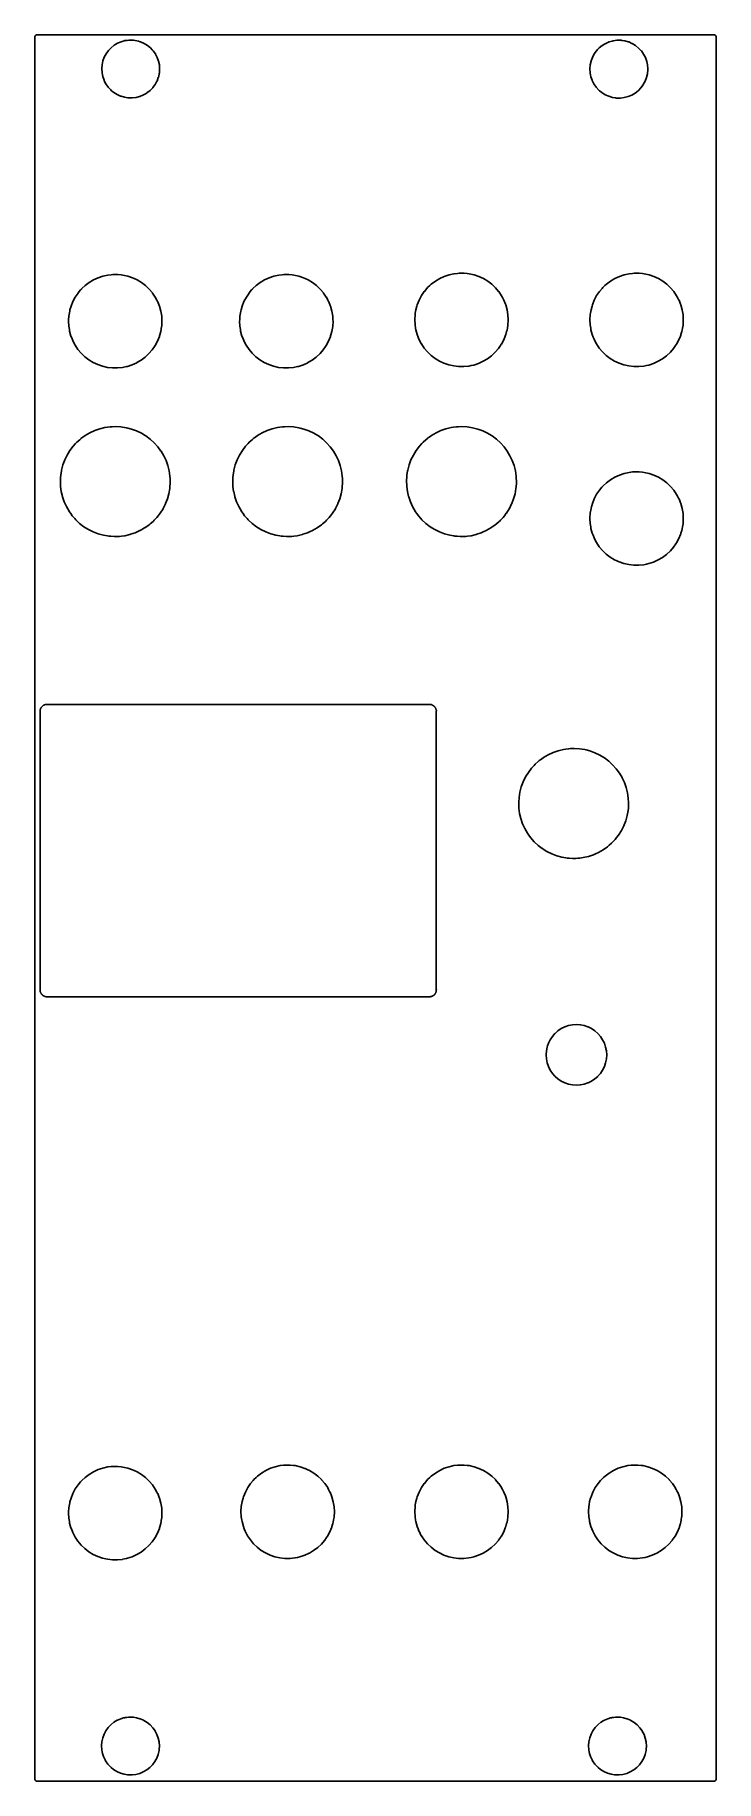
# Model space of a CAD drawing. Extents: x 7.69 to 9.65, y -5.64 to -0.63.
import ezdxf

# ---------------------------------------------------------------- set-up
doc = ezdxf.new("R2010")
doc.units = 0
doc.header["$MEASUREMENT"] = 0
doc.layers.add('BLACK', color=7, linetype='CONTINUOUS')

msp = doc.modelspace()

# ---------------------------------------------------------------- linework, layer by layer
at = {"layer": 'BLACK', "linetype": 'CONTINUOUS'}
for p, q in [((7.69002, -0.63098), (7.69081, -0.628298)), ((7.69002, -5.63902), (7.69002, -0.63098)), ((7.69081, -0.628298), (7.69292, -0.626468)), ((7.69292, -0.626468), (7.69498, -0.62602)), ((7.69498, -0.62602), (9.64502, -0.62602)), ((7.92797, -0.649879), (7.92307, -0.652814)), ((7.92813, -0.649813), (7.92797, -0.649879)), ((7.93823, -0.645504), (7.92813, -0.649812)), ((7.92813, -0.649812), (7.92813, -0.649813)), ((7.93838, -0.645438), (7.93823, -0.645504)), ((7.94705, -0.643068), (7.93838, -0.645438)), ((7.94914, -0.642496), (7.94705, -0.643068)), ((7.9493, -0.642451), (7.94914, -0.642496)), ((7.94914, -0.642496), (7.94914, -0.642496)), ((7.95542, -0.641646), (7.9493, -0.642451)), ((7.96036, -0.640996), (7.95542, -0.641646)), ((7.96052, -0.640974), (7.96036, -0.640996)), ((7.96036, -0.640996), (7.96036, -0.640996)), ((7.96069, -0.640975), (7.96052, -0.640974)), ((7.97167, -0.641033), (7.96069, -0.640975)), ((7.96069, -0.640975), (7.96069, -0.640975)), ((7.97184, -0.641033), (7.97167, -0.641033)), ((7.97167, -0.641033), (7.97167, -0.641033)), ((7.97201, -0.641057), (7.97184, -0.641033)), ((7.97419, -0.641368), (7.97201, -0.641057)), ((7.97201, -0.641057), (7.97201, -0.641057)), ((7.98305, -0.642628), (7.97419, -0.641368)), ((7.98849, -0.644179), (7.98305, -0.642628)), ((7.99291, -0.645438), (7.98849, -0.644179)), ((7.99393, -0.645729), (7.99291, -0.645438)), ((7.99409, -0.645797), (7.99393, -0.645729)), ((8.00413, -0.650206), (7.99409, -0.645797)), ((8.0043, -0.650278), (8.00413, -0.650206)), ((8.01395, -0.656192), (8.0043, -0.650278)), ((9.3323, -0.650273), (9.3274, -0.653208)), ((9.33246, -0.650206), (9.3323, -0.650273)), ((9.34256, -0.645898), (9.33246, -0.650206)), ((9.33246, -0.650206), (9.33246, -0.650206)), ((9.34272, -0.645832), (9.34256, -0.645898)), ((9.35045, -0.643717), (9.34272, -0.645832)), ((9.35347, -0.64289), (9.35045, -0.643717)), ((9.35363, -0.642845), (9.35347, -0.64289)), ((9.35347, -0.64289), (9.35347, -0.64289)), ((9.35975, -0.64204), (9.35363, -0.642845)), ((9.36469, -0.64139), (9.35975, -0.64204)), ((9.36485, -0.641368), (9.36469, -0.64139)), ((9.36469, -0.64139), (9.36469, -0.64139)), ((9.36502, -0.641369), (9.36485, -0.641368)), ((9.376, -0.641426), (9.36502, -0.641369)), ((9.36502, -0.641369), (9.36502, -0.641369)), ((9.37617, -0.641427), (9.376, -0.641426)), ((9.376, -0.641426), (9.376, -0.641426)), ((9.37634, -0.641451), (9.37617, -0.641427)), ((9.379, -0.64183), (9.37634, -0.641451)), ((9.37634, -0.641451), (9.37634, -0.641451)), ((9.38738, -0.643022), (9.379, -0.64183)), ((9.38754, -0.643068), (9.38738, -0.643022)), ((9.39724, -0.645832), (9.38754, -0.643068)), ((9.38754, -0.643068), (9.38754, -0.643068)), ((9.39826, -0.646123), (9.39724, -0.645832)), ((9.39842, -0.646191), (9.39826, -0.646123)), ((9.40793, -0.650367), (9.39842, -0.646191)), ((9.40863, -0.650672), (9.40793, -0.650367)), ((9.41828, -0.656586), (9.40863, -0.650672)), ((9.64502, -0.62602), (9.6477, -0.626807)), ((9.6477, -0.626807), (9.64953, -0.62892)), ((9.64953, -0.62892), (9.64998, -0.63098)), ((9.64998, -0.63098), (9.64998, -5.63902)), ((7.88585, -0.700802), (7.88343, -0.711861)), ((7.88974, -0.690173), (7.88585, -0.700802)), ((7.89482, -0.680564), (7.88974, -0.690173)), ((7.89495, -0.680319), (7.89482, -0.680564)), ((7.89503, -0.68017), (7.89495, -0.680319)), ((7.89495, -0.680319), (7.89495, -0.680319)), ((7.90164, -0.670978), (7.89503, -0.68017)), ((7.90943, -0.662768), (7.90164, -0.670978)), ((7.91826, -0.655691), (7.90943, -0.662768)), ((7.91841, -0.655605), (7.91826, -0.655691)), ((7.92307, -0.652814), (7.91841, -0.655605)), ((7.91841, -0.655605), (7.91841, -0.655605)), ((8.02271, -0.663361), (8.01395, -0.656192)), ((8.02282, -0.663485), (8.02271, -0.663361)), ((8.02754, -0.668567), (8.02282, -0.663485)), ((8.02282, -0.663485), (8.02282, -0.663485)), ((8.03041, -0.671653), (8.02754, -0.668567)), ((8.03069, -0.672046), (8.03041, -0.671653)), ((8.03678, -0.680713), (8.03069, -0.672046)), ((8.03692, -0.680913), (8.03678, -0.680713)), ((8.04211, -0.690971), (8.03692, -0.680913)), ((8.04589, -0.70164), (8.04211, -0.690971)), ((8.04592, -0.701805), (8.04589, -0.70164)), ((8.04809, -0.712254), (8.04592, -0.701805)), ((9.29018, -0.701196), (9.28777, -0.712254)), ((9.29038, -0.700643), (9.29018, -0.701196)), ((9.29392, -0.690971), (9.29038, -0.700643)), ((9.29407, -0.690567), (9.29392, -0.690971)), ((9.29936, -0.680564), (9.29407, -0.690567)), ((9.30597, -0.671372), (9.29936, -0.680564)), ((9.30634, -0.670978), (9.30597, -0.671372)), ((9.30915, -0.66802), (9.30634, -0.670978)), ((9.31376, -0.663162), (9.30915, -0.66802)), ((9.32259, -0.656085), (9.31376, -0.663162)), ((9.32274, -0.655998), (9.32259, -0.656085)), ((9.3274, -0.653208), (9.32274, -0.655998)), ((9.32274, -0.655998), (9.32274, -0.655998)), ((9.42704, -0.663755), (9.41828, -0.656586)), ((9.43474, -0.672046), (9.42704, -0.663755)), ((9.43484, -0.672184), (9.43474, -0.672046)), ((9.44108, -0.681063), (9.43484, -0.672184)), ((9.44125, -0.681307), (9.44108, -0.681063)), ((9.44644, -0.691364), (9.44125, -0.681307)), ((9.45022, -0.702034), (9.44644, -0.691364)), ((9.45025, -0.702199), (9.45022, -0.702034)), ((9.45234, -0.712254), (9.45025, -0.702199)), ((7.88257, -0.722891), (7.88255, -0.723144)), ((7.88255, -0.723144), (7.8832, -0.734444)), ((7.88342, -0.712029), (7.88257, -0.722891)), ((7.88257, -0.722891), (7.88257, -0.722891)), ((7.88257, -0.722891), (7.88257, -0.722891)), ((7.8832, -0.734444), (7.88323, -0.73461)), ((7.88323, -0.73461), (7.88323, -0.73461)), ((7.88323, -0.73461), (7.88449, -0.741021)), ((7.88343, -0.711861), (7.88342, -0.712029)), ((7.88449, -0.741021), (7.88538, -0.745551)), ((7.88538, -0.745551), (7.88543, -0.74571)), ((7.88543, -0.74571), (7.88543, -0.745711)), ((7.88543, -0.745711), (7.88899, -0.7561)), ((8.0414, -0.758653), (8.04519, -0.748617)), ((8.04519, -0.748617), (8.04534, -0.748223)), ((8.04534, -0.748223), (8.0454, -0.748065)), ((8.04534, -0.748223), (8.04534, -0.748223)), ((8.0454, -0.748065), (8.04763, -0.73836)), ((8.04763, -0.73836), (8.04789, -0.737197)), ((8.04789, -0.737197), (8.04793, -0.737032)), ((8.04789, -0.737197), (8.04789, -0.737197)), ((8.04793, -0.737032), (8.04814, -0.734669)), ((8.04818, -0.712723), (8.04809, -0.712254)), ((8.04814, -0.734669), (8.04893, -0.725855)), ((8.0482, -0.712892), (8.04818, -0.712723)), ((8.0482, -0.712892), (8.0482, -0.712892)), ((8.04888, -0.722891), (8.0482, -0.712892)), ((8.04892, -0.723538), (8.04888, -0.722891)), ((8.04895, -0.724016), (8.04892, -0.723538)), ((8.04893, -0.725855), (8.04894, -0.725758)), ((8.04893, -0.725855), (8.04893, -0.725855)), ((8.04894, -0.725758), (8.04895, -0.724016)), ((9.2869, -0.723285), (9.28688, -0.723538)), ((9.28688, -0.723538), (9.28753, -0.734838)), ((9.28775, -0.712423), (9.2869, -0.723285)), ((9.2869, -0.723285), (9.2869, -0.723285)), ((9.2869, -0.723285), (9.2869, -0.723285)), ((9.28753, -0.734838), (9.28756, -0.735003)), ((9.28756, -0.735003), (9.28756, -0.735004)), ((9.28756, -0.735004), (9.28882, -0.741414)), ((9.28777, -0.712254), (9.28775, -0.712423)), ((9.28882, -0.741414), (9.28971, -0.745945)), ((9.28971, -0.745945), (9.28976, -0.746104)), ((9.28976, -0.746104), (9.28976, -0.746104)), ((9.28976, -0.746104), (9.29324, -0.756259)), ((9.44573, -0.759046), (9.44973, -0.748459)), ((9.44973, -0.748459), (9.45226, -0.737426)), ((9.45226, -0.737426), (9.4523, -0.737032)), ((9.4523, -0.737032), (9.45326, -0.726249)), ((9.45251, -0.713117), (9.45234, -0.712254)), ((9.45253, -0.713285), (9.45251, -0.713117)), ((9.45253, -0.713286), (9.45253, -0.713285)), ((9.45318, -0.722891), (9.45253, -0.713286)), ((9.45328, -0.724409), (9.45318, -0.722891)), ((9.45326, -0.726249), (9.45327, -0.726152)), ((9.45326, -0.726249), (9.45326, -0.726249)), ((9.45327, -0.726152), (9.45328, -0.724409)), ((7.88899, -0.7561), (7.88904, -0.756259)), ((7.88904, -0.756259), (7.88932, -0.756804)), ((7.88932, -0.756804), (7.89257, -0.763273)), ((7.89257, -0.763273), (7.89413, -0.766371)), ((7.89413, -0.766371), (7.90054, -0.775699)), ((7.90054, -0.775699), (7.90065, -0.775824)), ((7.90065, -0.775824), (7.90065, -0.775824)), ((7.90065, -0.775824), (7.90274, -0.778115)), ((7.90274, -0.778115), (7.90816, -0.78407)), ((7.90816, -0.78407), (7.90829, -0.784179)), ((7.90829, -0.784179), (7.90829, -0.784179)), ((7.90829, -0.784179), (7.91076, -0.786243)), ((7.91076, -0.786243), (7.91684, -0.791331)), ((7.91684, -0.791331), (7.92643, -0.797345)), ((7.92643, -0.797345), (7.93674, -0.802003)), ((7.93674, -0.802003), (7.93824, -0.802445)), ((7.93824, -0.802445), (7.94744, -0.80517)), ((7.99229, -0.802876), (8.00274, -0.798544)), ((8.00274, -0.798544), (8.01184, -0.793227)), ((8.01184, -0.793227), (8.01237, -0.792919)), ((8.01237, -0.792919), (8.01252, -0.792834)), ((8.01237, -0.792919), (8.01237, -0.792919)), ((8.01252, -0.792834), (8.02142, -0.78585)), ((8.02142, -0.78585), (8.02277, -0.784464)), ((8.02277, -0.784464), (8.02654, -0.78057)), ((8.02654, -0.78057), (8.0293, -0.777722)), ((8.0293, -0.777722), (8.0294, -0.777586)), ((8.0294, -0.777586), (8.0359, -0.768736)), ((8.0294, -0.777586), (8.0294, -0.777586)), ((8.0359, -0.768736), (8.036, -0.7686)), ((8.036, -0.7686), (8.03608, -0.768451)), ((8.03608, -0.768451), (8.04132, -0.758801)), ((8.04132, -0.758801), (8.0414, -0.758653)), ((8.04132, -0.758801), (8.04132, -0.758801)), ((9.29324, -0.756259), (9.29337, -0.756653)), ((9.29337, -0.756653), (9.29438, -0.758653)), ((9.29438, -0.758653), (9.29826, -0.766371)), ((9.29826, -0.766371), (9.29846, -0.766765)), ((9.29846, -0.766765), (9.30487, -0.776093)), ((9.30487, -0.776093), (9.31249, -0.784464)), ((9.31249, -0.784464), (9.31262, -0.784573)), ((9.31262, -0.784573), (9.31262, -0.784573)), ((9.31262, -0.784573), (9.31462, -0.786243)), ((9.31462, -0.786243), (9.32117, -0.791724)), ((9.32117, -0.791724), (9.33076, -0.797739)), ((9.33076, -0.797739), (9.34108, -0.802397)), ((9.34108, -0.802397), (9.34124, -0.802445)), ((9.34124, -0.802445), (9.35177, -0.805563)), ((9.39662, -0.803269), (9.40707, -0.798938)), ((9.40707, -0.798938), (9.41685, -0.793227)), ((9.41685, -0.793227), (9.42575, -0.786243)), ((9.42575, -0.786243), (9.42625, -0.785728)), ((9.42625, -0.785728), (9.43351, -0.778236)), ((9.43351, -0.778236), (9.43363, -0.778115)), ((9.43363, -0.778115), (9.43373, -0.77798)), ((9.43373, -0.777979), (9.44023, -0.769129)), ((9.43373, -0.77798), (9.43373, -0.777979)), ((9.44023, -0.769129), (9.44033, -0.768993)), ((9.44033, -0.768993), (9.44055, -0.7686)), ((9.44055, -0.7686), (9.44565, -0.759195)), ((9.44565, -0.759195), (9.44573, -0.759046)), ((9.44565, -0.759195), (9.44565, -0.759195)), ((7.94744, -0.80517), (7.94744, -0.80517)), ((7.94744, -0.80517), (7.9476, -0.805218)), ((7.9476, -0.805218), (7.94776, -0.805243)), ((7.94776, -0.805243), (7.94776, -0.805243)), ((7.94776, -0.805243), (7.95755, -0.806741)), ((7.95755, -0.806741), (7.95879, -0.80693)), ((7.95879, -0.80693), (7.96455, -0.80702)), ((7.96455, -0.80702), (7.96993, -0.807105)), ((7.96993, -0.807105), (7.96993, -0.807105)), ((7.96993, -0.807105), (7.9701, -0.807108)), ((7.9701, -0.807108), (7.97027, -0.807087)), ((7.97027, -0.807087), (7.98117, -0.805768)), ((7.97027, -0.807087), (7.97027, -0.807087)), ((7.98117, -0.805768), (7.98134, -0.805748)), ((7.98117, -0.805768), (7.98117, -0.805768)), ((7.98134, -0.805748), (7.99062, -0.803312)), ((7.99062, -0.803312), (7.99212, -0.802918)), ((7.99212, -0.802918), (7.99229, -0.802876)), ((7.99212, -0.802918), (7.99212, -0.802918)), ((9.35177, -0.805563), (9.35177, -0.805563)), ((9.35177, -0.805563), (9.35193, -0.805611)), ((9.35193, -0.805611), (9.35209, -0.805637)), ((9.35209, -0.805637), (9.35209, -0.805637)), ((9.35209, -0.805637), (9.36056, -0.806932)), ((9.36056, -0.806932), (9.36312, -0.807323)), ((9.36312, -0.807323), (9.36888, -0.807414)), ((9.36888, -0.807414), (9.37426, -0.807499)), ((9.37426, -0.807499), (9.37426, -0.807499)), ((9.37426, -0.807499), (9.37443, -0.807501)), ((9.37443, -0.807501), (9.3746, -0.807481)), ((9.3746, -0.807481), (9.3855, -0.806162)), ((9.3746, -0.807481), (9.3746, -0.807481)), ((9.3855, -0.806162), (9.38567, -0.806141)), ((9.3855, -0.806162), (9.3855, -0.806162)), ((9.38567, -0.806141), (9.39662, -0.803269)), ((7.83442, -1.34626), (7.82531, -1.35485)), ((7.83452, -1.34617), (7.83442, -1.34626)), ((7.83442, -1.34626), (7.83442, -1.34626)), ((7.84611, -1.3374), (7.83452, -1.34617)), ((7.85858, -1.32994), (7.84611, -1.3374)), ((7.87179, -1.32387), (7.85858, -1.32994)), ((7.88557, -1.31925), (7.87179, -1.32387)), ((7.89977, -1.31616), (7.88557, -1.31925)), ((7.89991, -1.31614), (7.89977, -1.31616)), ((7.90964, -1.3151), (7.89991, -1.31614)), ((7.89991, -1.31614), (7.89991, -1.31614)), ((7.91423, -1.31461), (7.90964, -1.3151)), ((7.92175, -1.31463), (7.91423, -1.31461)), ((7.92863, -1.31464), (7.92175, -1.31463)), ((7.92876, -1.31464), (7.92863, -1.31464)), ((7.92863, -1.31464), (7.92863, -1.31464)), ((7.92889, -1.31465), (7.92876, -1.31464)), ((7.93808, -1.31567), (7.92889, -1.31465)), ((7.92889, -1.31465), (7.92889, -1.31465)), ((7.94321, -1.31623), (7.93808, -1.31567)), ((7.9574, -1.31938), (7.94321, -1.31623)), ((7.95753, -1.31942), (7.9574, -1.31938)), ((7.97104, -1.324), (7.95753, -1.31942)), ((7.95753, -1.31942), (7.95753, -1.31942)), ((7.97117, -1.32404), (7.97104, -1.324)), ((7.97104, -1.324), (7.97104, -1.324)), ((7.97528, -1.32595), (7.97117, -1.32404)), ((7.98423, -1.3301), (7.97528, -1.32595)), ((7.98435, -1.33016), (7.98423, -1.3301)), ((7.98423, -1.3301), (7.98423, -1.3301)), ((7.98447, -1.33023), (7.98435, -1.33016)), ((7.99668, -1.3376), (7.98447, -1.33023)), ((7.98447, -1.33023), (7.98447, -1.33023)), ((7.9968, -1.33767), (7.99668, -1.3376)), ((7.99668, -1.3376), (7.99668, -1.3376)), ((8.00836, -1.34648), (7.9968, -1.33767)), ((8.0189, -1.35648), (8.00836, -1.34648)), ((8.32654, -1.34626), (8.31743, -1.35485)), ((8.32655, -1.34626), (8.32654, -1.34626)), ((8.32664, -1.34617), (8.32655, -1.34626)), ((8.33824, -1.3374), (8.32664, -1.34617)), ((8.35071, -1.32994), (8.33824, -1.3374)), ((8.36391, -1.32387), (8.35071, -1.32994)), ((8.3777, -1.31925), (8.36391, -1.32387)), ((8.3919, -1.31616), (8.3777, -1.31925)), ((8.39203, -1.31614), (8.3919, -1.31616)), ((8.40177, -1.3151), (8.39203, -1.31614)), ((8.39203, -1.31614), (8.39203, -1.31614)), ((8.40635, -1.31461), (8.40177, -1.3151)), ((8.41388, -1.31463), (8.40635, -1.31461)), ((8.42075, -1.31464), (8.41388, -1.31463)), ((8.42089, -1.31464), (8.42075, -1.31464)), ((8.42075, -1.31464), (8.42075, -1.31464)), ((8.42102, -1.31465), (8.42089, -1.31464)), ((8.4302, -1.31567), (8.42102, -1.31465)), ((8.42102, -1.31465), (8.42102, -1.31465)), ((8.43534, -1.31623), (8.4302, -1.31567)), ((8.44953, -1.31938), (8.43534, -1.31623)), ((8.44965, -1.31942), (8.44953, -1.31938)), ((8.46317, -1.324), (8.44965, -1.31942)), ((8.44965, -1.31942), (8.44965, -1.31942)), ((8.46329, -1.32404), (8.46317, -1.324)), ((8.46317, -1.324), (8.46317, -1.324)), ((8.4674, -1.32595), (8.46329, -1.32404)), ((8.47636, -1.3301), (8.4674, -1.32595)), ((8.47648, -1.33016), (8.47636, -1.3301)), ((8.47636, -1.3301), (8.47636, -1.3301)), ((8.47659, -1.33023), (8.47648, -1.33016)), ((8.48881, -1.3376), (8.47659, -1.33023)), ((8.47659, -1.33023), (8.47659, -1.33023)), ((8.48892, -1.33767), (8.48881, -1.3376)), ((8.48881, -1.3376), (8.48881, -1.3376)), ((8.50049, -1.34648), (8.48892, -1.33767)), ((8.51103, -1.35648), (8.50049, -1.34648)), ((8.81991, -1.35231), (8.81774, -1.35485)), ((8.82, -1.3522), (8.81991, -1.35231)), ((8.81991, -1.35231), (8.81991, -1.35231)), ((8.8263, -1.34626), (8.82, -1.3522)), ((8.83048, -1.34233), (8.8263, -1.34626)), ((8.83058, -1.34224), (8.83048, -1.34233)), ((8.83048, -1.34233), (8.83048, -1.34233)), ((8.84217, -1.33347), (8.83058, -1.34224)), ((8.85465, -1.326), (8.84217, -1.33347)), ((8.86785, -1.31993), (8.85465, -1.326)), ((8.88163, -1.31532), (8.86785, -1.31993)), ((8.89584, -1.31222), (8.88163, -1.31532)), ((8.89597, -1.31221), (8.89584, -1.31222)), ((8.9057, -1.31117), (8.89597, -1.31221)), ((8.89597, -1.31221), (8.89597, -1.31221)), ((8.91029, -1.31068), (8.9057, -1.31117)), ((8.91782, -1.31069), (8.91029, -1.31068)), ((8.92469, -1.3107), (8.91782, -1.31069)), ((8.92482, -1.3107), (8.92469, -1.3107)), ((8.92469, -1.3107), (8.92469, -1.3107)), ((8.92496, -1.31072), (8.92482, -1.3107)), ((8.93414, -1.31173), (8.92496, -1.31072)), ((8.92496, -1.31072), (8.92496, -1.31072)), ((8.93927, -1.3123), (8.93414, -1.31173)), ((8.95346, -1.31544), (8.93927, -1.3123)), ((8.95359, -1.31549), (8.95346, -1.31544)), ((8.9671, -1.32006), (8.95359, -1.31549)), ((8.95359, -1.31549), (8.95359, -1.31549)), ((8.96723, -1.3201), (8.9671, -1.32006)), ((8.9671, -1.32006), (8.9671, -1.32006)), ((8.97382, -1.32316), (8.96723, -1.3201)), ((8.98029, -1.32617), (8.97382, -1.32316)), ((8.98042, -1.32622), (8.98029, -1.32617)), ((8.98029, -1.32617), (8.98029, -1.32617)), ((8.98053, -1.32629), (8.98042, -1.32622)), ((8.99275, -1.33366), (8.98053, -1.32629)), ((8.98053, -1.32629), (8.98053, -1.32629)), ((8.99286, -1.33373), (8.99275, -1.33366)), ((8.99275, -1.33366), (8.99275, -1.33366)), ((9.00442, -1.34254), (8.99286, -1.33373)), ((9.01497, -1.35254), (9.00442, -1.34254)), ((9.01505, -1.35265), (9.01497, -1.35254)), ((9.02428, -1.36353), (9.01505, -1.35265)), ((9.01505, -1.35265), (9.01505, -1.35265)), ((9.32385, -1.35231), (9.32168, -1.35485)), ((9.32394, -1.3522), (9.32385, -1.35231)), ((9.32385, -1.35231), (9.32385, -1.35231)), ((9.33024, -1.34626), (9.32394, -1.3522)), ((9.33442, -1.34233), (9.33024, -1.34626)), ((9.33452, -1.34224), (9.33442, -1.34233)), ((9.33442, -1.34233), (9.33442, -1.34233)), ((9.34611, -1.33347), (9.33452, -1.34224)), ((9.35858, -1.326), (9.34611, -1.33347)), ((9.37179, -1.31993), (9.35858, -1.326)), ((9.38557, -1.31532), (9.37179, -1.31993)), ((9.39977, -1.31222), (9.38557, -1.31532)), ((9.39991, -1.31221), (9.39977, -1.31222)), ((9.40964, -1.31117), (9.39991, -1.31221)), ((9.39991, -1.31221), (9.39991, -1.31221)), ((9.41423, -1.31068), (9.40964, -1.31117)), ((9.42175, -1.31069), (9.41423, -1.31068)), ((9.42863, -1.3107), (9.42175, -1.31069)), ((9.42876, -1.3107), (9.42863, -1.3107)), ((9.42863, -1.3107), (9.42863, -1.3107)), ((9.42889, -1.31072), (9.42876, -1.3107)), ((9.43808, -1.31173), (9.42889, -1.31072)), ((9.42889, -1.31072), (9.42889, -1.31072)), ((9.44321, -1.3123), (9.43808, -1.31173)), ((9.4574, -1.31544), (9.44321, -1.3123)), ((9.45753, -1.31549), (9.4574, -1.31544)), ((9.47104, -1.32006), (9.45753, -1.31549)), ((9.45753, -1.31549), (9.45753, -1.31549)), ((9.47117, -1.3201), (9.47104, -1.32006)), ((9.47104, -1.32006), (9.47104, -1.32006)), ((9.47776, -1.32316), (9.47117, -1.3201)), ((9.48423, -1.32617), (9.47776, -1.32316)), ((9.48435, -1.32622), (9.48423, -1.32617)), ((9.48423, -1.32617), (9.48423, -1.32617)), ((9.48447, -1.32629), (9.48435, -1.32622)), ((9.49668, -1.33366), (9.48447, -1.32629)), ((9.48447, -1.32629), (9.48447, -1.32629)), ((9.4968, -1.33373), (9.49668, -1.33366)), ((9.49668, -1.33366), (9.49668, -1.33366)), ((9.50836, -1.34254), (9.4968, -1.33373)), ((9.5189, -1.35254), (9.50836, -1.34254)), ((9.51899, -1.35265), (9.5189, -1.35254)), ((9.52822, -1.36353), (9.51899, -1.35265)), ((9.51899, -1.35265), (9.51899, -1.35265)), ((7.79946, -1.39202), (7.79404, -1.40551)), ((7.80631, -1.3792), (7.79946, -1.39202)), ((7.81417, -1.36768), (7.80631, -1.3792)), ((7.81442, -1.3673), (7.81417, -1.36768)), ((7.8145, -1.36719), (7.81442, -1.3673)), ((7.81442, -1.3673), (7.81442, -1.3673)), ((7.82147, -1.35903), (7.8145, -1.36719)), ((7.82385, -1.35624), (7.82147, -1.35903)), ((7.82394, -1.35614), (7.82385, -1.35624)), ((7.82385, -1.35624), (7.82385, -1.35624)), ((7.82531, -1.35485), (7.82394, -1.35614)), ((8.01899, -1.35658), (8.0189, -1.35648)), ((8.02822, -1.36746), (8.01899, -1.35658)), ((8.01899, -1.35658), (8.01899, -1.35658)), ((8.02831, -1.36757), (8.02822, -1.36746)), ((8.02822, -1.36746), (8.02822, -1.36746)), ((8.02838, -1.36768), (8.02831, -1.36757)), ((8.03638, -1.37949), (8.02838, -1.36768)), ((8.02838, -1.36768), (8.02838, -1.36768)), ((8.03645, -1.3796), (8.03638, -1.37949)), ((8.03638, -1.37949), (8.03638, -1.37949)), ((8.04111, -1.38839), (8.03645, -1.3796)), ((8.04303, -1.39202), (8.04111, -1.38839)), ((8.04326, -1.39245), (8.04303, -1.39202)), ((8.04331, -1.39257), (8.04326, -1.39245)), ((8.04764, -1.40346), (8.04331, -1.39257)), ((8.04331, -1.39257), (8.04331, -1.39257)), ((8.04863, -1.40595), (8.04764, -1.40346)), ((8.29159, -1.39202), (8.28617, -1.40551)), ((8.29843, -1.3792), (8.29159, -1.39202)), ((8.30629, -1.36768), (8.29843, -1.3792)), ((8.30655, -1.3673), (8.30629, -1.36768)), ((8.30662, -1.36719), (8.30655, -1.3673)), ((8.30655, -1.3673), (8.30655, -1.3673)), ((8.31359, -1.35903), (8.30662, -1.36719)), ((8.31598, -1.35624), (8.31359, -1.35903)), ((8.31606, -1.35614), (8.31598, -1.35624)), ((8.31598, -1.35624), (8.31598, -1.35624)), ((8.31743, -1.35485), (8.31606, -1.35614)), ((8.51112, -1.35658), (8.51103, -1.35648)), ((8.52034, -1.36746), (8.51112, -1.35658)), ((8.51112, -1.35658), (8.51112, -1.35658)), ((8.52035, -1.36746), (8.52034, -1.36746)), ((8.52043, -1.36757), (8.52035, -1.36746)), ((8.52051, -1.36768), (8.52043, -1.36757)), ((8.52851, -1.37949), (8.52051, -1.36768)), ((8.52051, -1.36768), (8.52051, -1.36768)), ((8.52858, -1.3796), (8.52851, -1.37949)), ((8.52851, -1.37949), (8.52851, -1.37949)), ((8.53323, -1.38839), (8.52858, -1.3796)), ((8.53516, -1.39202), (8.53323, -1.38839)), ((8.53538, -1.39245), (8.53516, -1.39202)), ((8.53543, -1.39257), (8.53538, -1.39245)), ((8.53976, -1.40346), (8.53543, -1.39257)), ((8.53543, -1.39257), (8.53543, -1.39257)), ((8.54076, -1.40595), (8.53976, -1.40346)), ((8.79007, -1.4017), (8.78896, -1.40564)), ((8.7901, -1.40157), (8.79007, -1.4017)), ((8.79007, -1.4017), (8.79007, -1.4017)), ((8.79552, -1.38809), (8.7901, -1.40157)), ((8.80237, -1.37526), (8.79552, -1.38809)), ((8.81023, -1.36374), (8.80237, -1.37526)), ((8.81049, -1.36337), (8.81023, -1.36374)), ((8.81056, -1.36326), (8.81049, -1.36337)), ((8.81049, -1.36337), (8.81049, -1.36337)), ((8.81774, -1.35485), (8.81056, -1.36326)), ((9.02437, -1.36363), (9.02428, -1.36353)), ((9.02428, -1.36353), (9.02428, -1.36353)), ((9.02444, -1.36374), (9.02437, -1.36363)), ((9.03244, -1.37556), (9.02444, -1.36374)), ((9.02444, -1.36374), (9.02444, -1.36374)), ((9.03252, -1.37567), (9.03244, -1.37556)), ((9.03244, -1.37556), (9.03244, -1.37556)), ((9.03504, -1.38043), (9.03252, -1.37567)), ((9.03909, -1.38809), (9.03504, -1.38043)), ((9.03932, -1.38851), (9.03909, -1.38809)), ((9.03937, -1.38864), (9.03932, -1.38851)), ((9.0437, -1.39952), (9.03937, -1.38864)), ((9.03937, -1.38864), (9.03937, -1.38864)), ((9.04469, -1.40202), (9.0437, -1.39952)), ((9.04858, -1.41602), (9.04469, -1.40202)), ((9.294, -1.4017), (9.2929, -1.40564)), ((9.29404, -1.40157), (9.294, -1.4017)), ((9.294, -1.4017), (9.294, -1.4017)), ((9.29946, -1.38809), (9.29404, -1.40157)), ((9.30631, -1.37526), (9.29946, -1.38809)), ((9.31417, -1.36374), (9.30631, -1.37526)), ((9.31442, -1.36337), (9.31417, -1.36374)), ((9.3145, -1.36326), (9.31442, -1.36337)), ((9.31442, -1.36337), (9.31442, -1.36337)), ((9.32168, -1.35485), (9.3145, -1.36326)), ((9.52831, -1.36363), (9.52822, -1.36353)), ((9.52822, -1.36353), (9.52822, -1.36353)), ((9.52838, -1.36374), (9.52831, -1.36363)), ((9.53638, -1.37556), (9.52838, -1.36374)), ((9.52838, -1.36374), (9.52838, -1.36374)), ((9.53645, -1.37567), (9.53638, -1.37556)), ((9.53638, -1.37556), (9.53638, -1.37556)), ((9.53898, -1.38043), (9.53645, -1.37567)), ((9.54303, -1.38809), (9.53898, -1.38043)), ((9.54326, -1.38851), (9.54303, -1.38809)), ((9.54331, -1.38864), (9.54326, -1.38851)), ((9.54764, -1.39952), (9.54331, -1.38864)), ((9.54331, -1.38864), (9.54331, -1.38864)), ((9.54863, -1.40202), (9.54764, -1.39952)), ((9.55251, -1.41602), (9.54863, -1.40202)), ((7.78709, -1.44455), (7.78687, -1.44835)), ((7.78687, -1.44835), (7.78689, -1.44882)), ((7.78689, -1.44882), (7.78689, -1.44882)), ((7.78689, -1.44882), (7.78689, -1.44882)), ((7.78689, -1.44882), (7.78761, -1.46287)), ((7.78767, -1.43444), (7.78709, -1.44455)), ((7.78771, -1.43384), (7.78767, -1.43444)), ((7.79011, -1.4195), (7.78771, -1.43384)), ((7.79105, -1.41616), (7.79011, -1.4195)), ((7.794, -1.40564), (7.79105, -1.41616)), ((7.79404, -1.40551), (7.794, -1.40564)), ((7.794, -1.40564), (7.794, -1.40564)), ((8.05251, -1.41996), (8.04863, -1.40595)), ((8.05486, -1.4343), (8.05251, -1.41996)), ((8.05484, -1.46287), (8.05564, -1.44983)), ((8.05562, -1.44835), (8.05486, -1.4343)), ((8.05565, -1.44882), (8.05562, -1.44835)), ((8.05564, -1.44983), (8.05565, -1.44976)), ((8.05565, -1.44976), (8.05565, -1.44882)), ((8.27922, -1.44455), (8.279, -1.44835)), ((8.279, -1.44835), (8.27902, -1.44882)), ((8.27902, -1.44882), (8.27902, -1.44882)), ((8.27902, -1.44882), (8.27973, -1.46287)), ((8.27902, -1.44882), (8.27902, -1.44882)), ((8.2798, -1.43444), (8.27922, -1.44455)), ((8.27983, -1.43384), (8.2798, -1.43444)), ((8.28223, -1.4195), (8.27983, -1.43384)), ((8.28317, -1.41616), (8.28223, -1.4195)), ((8.28613, -1.40564), (8.28317, -1.41616)), ((8.28617, -1.40551), (8.28613, -1.40564)), ((8.28613, -1.40564), (8.28613, -1.40564)), ((8.54464, -1.41996), (8.54076, -1.40595)), ((8.54699, -1.4343), (8.54464, -1.41996)), ((8.54697, -1.46287), (8.54777, -1.44983)), ((8.54754, -1.44441), (8.54699, -1.4343)), ((8.54778, -1.44882), (8.54754, -1.44441)), ((8.54777, -1.44976), (8.54778, -1.44882)), ((8.54777, -1.44983), (8.54777, -1.44976)), ((8.78377, -1.4299), (8.78293, -1.44441)), ((8.78293, -1.44441), (8.78296, -1.44488)), ((8.78296, -1.44488), (8.78296, -1.44488)), ((8.78296, -1.44488), (8.78296, -1.44488)), ((8.78296, -1.44488), (8.78367, -1.45893)), ((8.78452, -1.4254), (8.78377, -1.4299)), ((8.78615, -1.4157), (8.78452, -1.4254)), ((8.78617, -1.41557), (8.78615, -1.4157)), ((8.78615, -1.4157), (8.78615, -1.4157)), ((8.78896, -1.40564), (8.78617, -1.41557)), ((9.05093, -1.43037), (9.04858, -1.41602)), ((9.05091, -1.45893), (9.05171, -1.44589)), ((9.05169, -1.44441), (9.05093, -1.43037)), ((9.05171, -1.44488), (9.05169, -1.44441)), ((9.05171, -1.44582), (9.05171, -1.44488)), ((9.05171, -1.44589), (9.05171, -1.44582)), ((9.28771, -1.4299), (9.28687, -1.44441)), ((9.28687, -1.44441), (9.28689, -1.44488)), ((9.28689, -1.44488), (9.28689, -1.44488)), ((9.28689, -1.44488), (9.28761, -1.45893)), ((9.28689, -1.44488), (9.28689, -1.44488)), ((9.28846, -1.4254), (9.28771, -1.4299)), ((9.29008, -1.4157), (9.28846, -1.4254)), ((9.29011, -1.41557), (9.29008, -1.4157)), ((9.29008, -1.4157), (9.29008, -1.4157)), ((9.2929, -1.40564), (9.29011, -1.41557)), ((9.55486, -1.43037), (9.55251, -1.41602)), ((9.55484, -1.45893), (9.55564, -1.44589)), ((9.55565, -1.44488), (9.55486, -1.43037)), ((9.55564, -1.44589), (9.55565, -1.44582)), ((9.55565, -1.44582), (9.55565, -1.44488)), ((7.78761, -1.46287), (7.78763, -1.463)), ((7.78763, -1.463), (7.78763, -1.463)), ((7.78763, -1.463), (7.78922, -1.47293)), ((7.78922, -1.47293), (7.7899, -1.47722)), ((7.7899, -1.47722), (7.79374, -1.49124)), ((7.79374, -1.49124), (7.7949, -1.49418)), ((7.7949, -1.49418), (7.79883, -1.50416)), ((7.79883, -1.50416), (7.79907, -1.50476)), ((7.79907, -1.50476), (7.79913, -1.50488)), ((7.79913, -1.50488), (7.80576, -1.51751)), ((8.04286, -1.50604), (8.04833, -1.49257)), ((8.04833, -1.49257), (8.04874, -1.49111)), ((8.04874, -1.49111), (8.05227, -1.47872)), ((8.05227, -1.47872), (8.05231, -1.47859)), ((8.05231, -1.47859), (8.05476, -1.46427)), ((8.05476, -1.46427), (8.05484, -1.46287)), ((8.27973, -1.46287), (8.27975, -1.463)), ((8.27975, -1.463), (8.27975, -1.463)), ((8.27975, -1.463), (8.28134, -1.47293)), ((8.28134, -1.47293), (8.28203, -1.47722)), ((8.28203, -1.47722), (8.28587, -1.49124)), ((8.28587, -1.49124), (8.28702, -1.49418)), ((8.28702, -1.49418), (8.29096, -1.50416)), ((8.29096, -1.50416), (8.29119, -1.50476)), ((8.29119, -1.50476), (8.29126, -1.50488)), ((8.29126, -1.50488), (8.29789, -1.51751)), ((8.53499, -1.50604), (8.54045, -1.49257)), ((8.54045, -1.49257), (8.54087, -1.49111)), ((8.54087, -1.49111), (8.5444, -1.47872)), ((8.5444, -1.47872), (8.54444, -1.47859)), ((8.54444, -1.47859), (8.54689, -1.46427)), ((8.54689, -1.46427), (8.54697, -1.46287)), ((8.78367, -1.45893), (8.78369, -1.45906)), ((8.78369, -1.45906), (8.78369, -1.45906)), ((8.78369, -1.45906), (8.78528, -1.46899)), ((8.78528, -1.46899), (8.78597, -1.47328)), ((8.78597, -1.47328), (8.7898, -1.4873)), ((8.7898, -1.4873), (8.79251, -1.49418)), ((8.79251, -1.49418), (8.79489, -1.50022)), ((8.79489, -1.50022), (8.79513, -1.50083)), ((8.79513, -1.50083), (8.79519, -1.50094)), ((8.79519, -1.50094), (8.80182, -1.51358)), ((9.0321, -1.51478), (9.03886, -1.50222)), ((9.03886, -1.50222), (9.03892, -1.5021)), ((9.03892, -1.5021), (9.04333, -1.49124)), ((9.04333, -1.49124), (9.04434, -1.48876)), ((9.04434, -1.48876), (9.04439, -1.48863)), ((9.04434, -1.48876), (9.04434, -1.48876)), ((9.04439, -1.48863), (9.04481, -1.48717)), ((9.04481, -1.48717), (9.04729, -1.47846)), ((9.04729, -1.47846), (9.04837, -1.47466)), ((9.04837, -1.47466), (9.04946, -1.4683)), ((9.04946, -1.4683), (9.0508, -1.46046)), ((9.0508, -1.46046), (9.05082, -1.46033)), ((9.0508, -1.46046), (9.0508, -1.46046)), ((9.05082, -1.46033), (9.05091, -1.45893)), ((9.28761, -1.45893), (9.28763, -1.45906)), ((9.28763, -1.45906), (9.28763, -1.45906)), ((9.28763, -1.45906), (9.28922, -1.46899)), ((9.28922, -1.46899), (9.2899, -1.47328)), ((9.2899, -1.47328), (9.29374, -1.4873)), ((9.29374, -1.4873), (9.29645, -1.49418)), ((9.29645, -1.49418), (9.29883, -1.50022)), ((9.29883, -1.50022), (9.29907, -1.50083)), ((9.29907, -1.50083), (9.29913, -1.50094)), ((9.29913, -1.50094), (9.30576, -1.51358)), ((9.53603, -1.51478), (9.5428, -1.50222)), ((9.5428, -1.50222), (9.54286, -1.5021)), ((9.54286, -1.5021), (9.54727, -1.49124)), ((9.54727, -1.49124), (9.54828, -1.48876)), ((9.54828, -1.48876), (9.54833, -1.48863)), ((9.54828, -1.48876), (9.54828, -1.48876)), ((9.54833, -1.48863), (9.54874, -1.48717)), ((9.54874, -1.48717), (9.55123, -1.47846)), ((9.55123, -1.47846), (9.55231, -1.47466)), ((9.55231, -1.47466), (9.5534, -1.4683)), ((9.5534, -1.4683), (9.55474, -1.46046)), ((9.55474, -1.46046), (9.55476, -1.46033)), ((9.55474, -1.46046), (9.55474, -1.46046)), ((9.55476, -1.46033), (9.55484, -1.45893)), ((7.80576, -1.51751), (7.80576, -1.51751)), ((7.80576, -1.51751), (7.80582, -1.51763)), ((7.80582, -1.51763), (7.81393, -1.5297)), ((7.81393, -1.5297), (7.82329, -1.54082)), ((7.82329, -1.54082), (7.8338, -1.55086)), ((7.8338, -1.55086), (7.84533, -1.55971)), ((7.99602, -1.56049), (8.00764, -1.55177)), ((8.00764, -1.55177), (8.01826, -1.54184)), ((8.01826, -1.54184), (8.01834, -1.54173)), ((8.01834, -1.54173), (8.02765, -1.53092)), ((8.01834, -1.54173), (8.01834, -1.54173)), ((8.02765, -1.53092), (8.02774, -1.53082)), ((8.02774, -1.53082), (8.03423, -1.52137)), ((8.03423, -1.52137), (8.03589, -1.51895)), ((8.03589, -1.51895), (8.03597, -1.51884)), ((8.03589, -1.51895), (8.03589, -1.51895)), ((8.03597, -1.51884), (8.03603, -1.51872)), ((8.03603, -1.51872), (8.0428, -1.50616)), ((8.03603, -1.51872), (8.03603, -1.51872)), ((8.0428, -1.50616), (8.04286, -1.50604)), ((8.29789, -1.51751), (8.29789, -1.51751)), ((8.29789, -1.51751), (8.29795, -1.51763)), ((8.29795, -1.51763), (8.30606, -1.5297)), ((8.30606, -1.5297), (8.31542, -1.54082)), ((8.31542, -1.54082), (8.32593, -1.55086)), ((8.32593, -1.55086), (8.33746, -1.55971)), ((8.48815, -1.56049), (8.49977, -1.55177)), ((8.49977, -1.55177), (8.51038, -1.54184)), ((8.51038, -1.54184), (8.51047, -1.54173)), ((8.51047, -1.54173), (8.51977, -1.53092)), ((8.51047, -1.54173), (8.51047, -1.54173)), ((8.51977, -1.53092), (8.51986, -1.53082)), ((8.51986, -1.53082), (8.52636, -1.52137)), ((8.52636, -1.52137), (8.52802, -1.51895)), ((8.52802, -1.51895), (8.52809, -1.51884)), ((8.52802, -1.51895), (8.52802, -1.51895)), ((8.52809, -1.51884), (8.52816, -1.51872)), ((8.52816, -1.51872), (8.53492, -1.50616)), ((8.52816, -1.51872), (8.52816, -1.51872)), ((8.53492, -1.50616), (8.53499, -1.50604)), ((8.80182, -1.51358), (8.80183, -1.51358)), ((8.80183, -1.51358), (8.80189, -1.5137)), ((8.80189, -1.5137), (8.80999, -1.52576)), ((8.80999, -1.52576), (8.81936, -1.53688)), ((8.81936, -1.53688), (8.82987, -1.54692)), ((8.82987, -1.54692), (8.8414, -1.55577)), ((8.99208, -1.55656), (9.00371, -1.54783)), ((9.00371, -1.54783), (9.01432, -1.5379)), ((9.01432, -1.5379), (9.01441, -1.5378)), ((9.01441, -1.5378), (9.02371, -1.52698)), ((9.01441, -1.5378), (9.01441, -1.5378)), ((9.02371, -1.52698), (9.0238, -1.52688)), ((9.0238, -1.52688), (9.02941, -1.51872)), ((9.02941, -1.51872), (9.03196, -1.51501)), ((9.03196, -1.51501), (9.03203, -1.5149)), ((9.03196, -1.51501), (9.03196, -1.51501)), ((9.03203, -1.5149), (9.03209, -1.51478)), ((9.03209, -1.51478), (9.0321, -1.51478)), ((9.30576, -1.51358), (9.30576, -1.51358)), ((9.30576, -1.51358), (9.30582, -1.5137)), ((9.30582, -1.5137), (9.31393, -1.52576)), ((9.31393, -1.52576), (9.32329, -1.53688)), ((9.32329, -1.53688), (9.3338, -1.54692)), ((9.3338, -1.54692), (9.34533, -1.55577)), ((9.49602, -1.55656), (9.50764, -1.54783)), ((9.50764, -1.54783), (9.51826, -1.5379)), ((9.51826, -1.5379), (9.51834, -1.5378)), ((9.51834, -1.5378), (9.52765, -1.52698)), ((9.51834, -1.5378), (9.51834, -1.5378)), ((9.52765, -1.52698), (9.52774, -1.52688)), ((9.52774, -1.52688), (9.53334, -1.51872)), ((9.53334, -1.51872), (9.53589, -1.51501)), ((9.53589, -1.51501), (9.53597, -1.5149)), ((9.53589, -1.51501), (9.53589, -1.51501)), ((9.53597, -1.5149), (9.53603, -1.51478)), ((9.53603, -1.51478), (9.53603, -1.51478)), ((7.84533, -1.55971), (7.85775, -1.56726)), ((7.85775, -1.56726), (7.87092, -1.57342)), ((7.87092, -1.57342), (7.88467, -1.57813)), ((7.88467, -1.57813), (7.89885, -1.58133)), ((7.89885, -1.58133), (7.89898, -1.58134)), ((7.89898, -1.58134), (7.89898, -1.58134)), ((7.89898, -1.58134), (7.91316, -1.58296)), ((7.91316, -1.58296), (7.91316, -1.58296)), ((7.91316, -1.58296), (7.91329, -1.58297)), ((7.91329, -1.58297), (7.91342, -1.58297)), ((7.91342, -1.58297), (7.91342, -1.58297)), ((7.91342, -1.58297), (7.92132, -1.58301)), ((7.92132, -1.58301), (7.92782, -1.58305)), ((7.92782, -1.58305), (7.92796, -1.58303)), ((7.92796, -1.58303), (7.94215, -1.58157)), ((7.92796, -1.58303), (7.92796, -1.58303)), ((7.94215, -1.58157), (7.94228, -1.58155)), ((7.94215, -1.58157), (7.94215, -1.58157)), ((7.94228, -1.58155), (7.94241, -1.58153)), ((7.94241, -1.58153), (7.95368, -1.57911)), ((7.94241, -1.58153), (7.94241, -1.58153)), ((7.95368, -1.57911), (7.9565, -1.57851)), ((7.9565, -1.57851), (7.9703, -1.57394)), ((7.9703, -1.57394), (7.98352, -1.56792)), ((7.98352, -1.56792), (7.98364, -1.56785)), ((7.98364, -1.56785), (7.9959, -1.56056)), ((7.98364, -1.56785), (7.98364, -1.56785)), ((7.9959, -1.56056), (7.99602, -1.56049)), ((8.33746, -1.55971), (8.34988, -1.56726)), ((8.34988, -1.56726), (8.36304, -1.57342)), ((8.36304, -1.57342), (8.37679, -1.57813)), ((8.37679, -1.57813), (8.39097, -1.58133)), ((8.39097, -1.58133), (8.39111, -1.58134)), ((8.39111, -1.58134), (8.39111, -1.58134)), ((8.39111, -1.58134), (8.40528, -1.58296)), ((8.40528, -1.58296), (8.40528, -1.58296)), ((8.40528, -1.58296), (8.40542, -1.58297)), ((8.40542, -1.58297), (8.40555, -1.58297)), ((8.40555, -1.58297), (8.40555, -1.58297)), ((8.40555, -1.58297), (8.41345, -1.58301)), ((8.41345, -1.58301), (8.41995, -1.58305)), ((8.41995, -1.58305), (8.42008, -1.58303)), ((8.42008, -1.58303), (8.43428, -1.58157)), ((8.42008, -1.58303), (8.42008, -1.58303)), ((8.43428, -1.58157), (8.43441, -1.58155)), ((8.43428, -1.58157), (8.43428, -1.58157)), ((8.43441, -1.58155), (8.43454, -1.58153)), ((8.43454, -1.58153), (8.44581, -1.57911)), ((8.43454, -1.58153), (8.43454, -1.58153)), ((8.44581, -1.57911), (8.44862, -1.57851)), ((8.44862, -1.57851), (8.46242, -1.57394)), ((8.46242, -1.57394), (8.47565, -1.56792)), ((8.47565, -1.56792), (8.47576, -1.56785)), ((8.47576, -1.56785), (8.48803, -1.56056)), ((8.47576, -1.56785), (8.47576, -1.56785)), ((8.48803, -1.56056), (8.48815, -1.56049)), ((8.8414, -1.55577), (8.85382, -1.56332)), ((8.85382, -1.56332), (8.86698, -1.56949)), ((8.86698, -1.56949), (8.88073, -1.57419)), ((8.88073, -1.57419), (8.89491, -1.57739)), ((8.89491, -1.57739), (8.89504, -1.57741)), ((8.89504, -1.57741), (8.89504, -1.57741)), ((8.89504, -1.57741), (8.90922, -1.57902)), ((8.90922, -1.57902), (8.90922, -1.57902)), ((8.90922, -1.57902), (8.90935, -1.57904)), ((8.90935, -1.57904), (8.90949, -1.57904)), ((8.90949, -1.57904), (8.90949, -1.57904)), ((8.90949, -1.57904), (8.91739, -1.57908)), ((8.91739, -1.57908), (8.92389, -1.57911)), ((8.92389, -1.57911), (8.92402, -1.5791)), ((8.92402, -1.5791), (8.93821, -1.57763)), ((8.92402, -1.5791), (8.92402, -1.5791)), ((8.93821, -1.57763), (8.93835, -1.57762)), ((8.93821, -1.57763), (8.93821, -1.57763)), ((8.93835, -1.57762), (8.93848, -1.57759)), ((8.93848, -1.57759), (8.94548, -1.57609)), ((8.93848, -1.57759), (8.93848, -1.57759)), ((8.94548, -1.57609), (8.95256, -1.57457)), ((8.95256, -1.57457), (8.96636, -1.57001)), ((8.96636, -1.57001), (8.97959, -1.56398)), ((8.97959, -1.56398), (8.9797, -1.56391)), ((8.9797, -1.56391), (8.99197, -1.55663)), ((8.9797, -1.56391), (8.9797, -1.56391)), ((8.99197, -1.55663), (8.99208, -1.55656)), ((9.34533, -1.55577), (9.35775, -1.56332)), ((9.35775, -1.56332), (9.37092, -1.56949)), ((9.37092, -1.56949), (9.38467, -1.57419)), ((9.38467, -1.57419), (9.39885, -1.57739)), ((9.39885, -1.57739), (9.39898, -1.57741)), ((9.39898, -1.57741), (9.39898, -1.57741)), ((9.39898, -1.57741), (9.41316, -1.57902)), ((9.41316, -1.57902), (9.41316, -1.57902)), ((9.41316, -1.57902), (9.41329, -1.57904)), ((9.41329, -1.57904), (9.41342, -1.57904)), ((9.41342, -1.57904), (9.41342, -1.57904)), ((9.41342, -1.57904), (9.42132, -1.57908)), ((9.42132, -1.57908), (9.42782, -1.57911)), ((9.42782, -1.57911), (9.42796, -1.5791)), ((9.42796, -1.5791), (9.44215, -1.57763)), ((9.42796, -1.5791), (9.42796, -1.5791)), ((9.44215, -1.57763), (9.44228, -1.57762)), ((9.44215, -1.57763), (9.44215, -1.57763)), ((9.44228, -1.57762), (9.44241, -1.57759)), ((9.44241, -1.57759), (9.44942, -1.57609)), ((9.44241, -1.57759), (9.44241, -1.57759)), ((9.44942, -1.57609), (9.4565, -1.57457)), ((9.4565, -1.57457), (9.4703, -1.57001)), ((9.4703, -1.57001), (9.48352, -1.56398)), ((9.48352, -1.56398), (9.48364, -1.56391)), ((9.48364, -1.56391), (9.4959, -1.55663)), ((9.48364, -1.56391), (9.48364, -1.56391)), ((9.4959, -1.55663), (9.49602, -1.55656)), ((7.89165, -1.75424), (7.87665, -1.75787)), ((7.89853, -1.75328), (7.89165, -1.75424)), ((7.90682, -1.75211), (7.89853, -1.75328)), ((7.90694, -1.75209), (7.90682, -1.75211)), ((7.90682, -1.75211), (7.90682, -1.75211)), ((7.91217, -1.75187), (7.90694, -1.75209)), ((7.92224, -1.75145), (7.91217, -1.75187)), ((7.92236, -1.75145), (7.92224, -1.75145)), ((7.92224, -1.75145), (7.92224, -1.75145)), ((7.93778, -1.75231), (7.92236, -1.75145)), ((7.95303, -1.75467), (7.93778, -1.75231)), ((7.95315, -1.7547), (7.95303, -1.75467)), ((7.95711, -1.75572), (7.95315, -1.7547)), ((7.95315, -1.7547), (7.95315, -1.7547)), ((7.96798, -1.75851), (7.95711, -1.75572)), ((8.38772, -1.75424), (8.37271, -1.75787)), ((8.3946, -1.75328), (8.38772, -1.75424)), ((8.40288, -1.75211), (8.3946, -1.75328)), ((8.403, -1.75209), (8.40288, -1.75211)), ((8.40288, -1.75211), (8.40288, -1.75211)), ((8.40824, -1.75187), (8.403, -1.75209)), ((8.4183, -1.75145), (8.40824, -1.75187)), ((8.41843, -1.75145), (8.4183, -1.75145)), ((8.4183, -1.75145), (8.4183, -1.75145)), ((8.43384, -1.75231), (8.41843, -1.75145)), ((8.44909, -1.75467), (8.43384, -1.75231)), ((8.44921, -1.7547), (8.44909, -1.75467)), ((8.45317, -1.75572), (8.44921, -1.7547)), ((8.44921, -1.7547), (8.44921, -1.7547)), ((8.46405, -1.75851), (8.45317, -1.75572)), ((8.88772, -1.75424), (8.87271, -1.75787)), ((8.8946, -1.75328), (8.88772, -1.75424)), ((8.90288, -1.75211), (8.8946, -1.75328)), ((8.903, -1.75209), (8.90288, -1.75211)), ((8.90288, -1.75211), (8.90288, -1.75211)), ((8.90824, -1.75187), (8.903, -1.75209)), ((8.9183, -1.75145), (8.90824, -1.75187)), ((8.91843, -1.75145), (8.9183, -1.75145)), ((8.9183, -1.75145), (8.9183, -1.75145)), ((8.93384, -1.75231), (8.91843, -1.75145)), ((8.94909, -1.75467), (8.93384, -1.75231)), ((8.94921, -1.7547), (8.94909, -1.75467)), ((8.95317, -1.75572), (8.94921, -1.7547)), ((8.94921, -1.7547), (8.94921, -1.7547)), ((8.96405, -1.75851), (8.95317, -1.75572)), ((7.80715, -1.8004), (7.80022, -1.80788)), ((7.81063, -1.79665), (7.80715, -1.8004)), ((7.81071, -1.79656), (7.81063, -1.79665)), ((7.81063, -1.79665), (7.81063, -1.79665)), ((7.81902, -1.78918), (7.81071, -1.79656)), ((7.82216, -1.78639), (7.81902, -1.78918)), ((7.82225, -1.78631), (7.82216, -1.78639)), ((7.82216, -1.78639), (7.82216, -1.78639)), ((7.82235, -1.78624), (7.82225, -1.78631)), ((7.82844, -1.78181), (7.82235, -1.78624)), ((7.82235, -1.78624), (7.82235, -1.78624)), ((7.83474, -1.77724), (7.82844, -1.78181)), ((7.84806, -1.76942), (7.83474, -1.77724)), ((7.86207, -1.76295), (7.84806, -1.76942)), ((7.87665, -1.75787), (7.86207, -1.76295)), ((7.9681, -1.75855), (7.96798, -1.75851)), ((7.98238, -1.76375), (7.9681, -1.75855)), ((7.9681, -1.75855), (7.9681, -1.75855)), ((7.98249, -1.76379), (7.98238, -1.76375)), ((7.98238, -1.76375), (7.98238, -1.76375)), ((7.99641, -1.77046), (7.98249, -1.76379)), ((7.99651, -1.77052), (7.99641, -1.77046)), ((8.00772, -1.77731), (7.99651, -1.77052)), ((7.99651, -1.77052), (7.99651, -1.77052)), ((8.00962, -1.77846), (8.00772, -1.77731)), ((8.02198, -1.7877), (8.00962, -1.77846)), ((8.03338, -1.79811), (8.02198, -1.7877)), ((8.04371, -1.80958), (8.03338, -1.79811)), ((8.30321, -1.8004), (8.29628, -1.80788)), ((8.30669, -1.79665), (8.30321, -1.8004)), ((8.30677, -1.79656), (8.30669, -1.79665)), ((8.30669, -1.79665), (8.30669, -1.79665)), ((8.31508, -1.78918), (8.30677, -1.79656)), ((8.31823, -1.78639), (8.31508, -1.78918)), ((8.31832, -1.78631), (8.31823, -1.78639)), ((8.31823, -1.78639), (8.31823, -1.78639)), ((8.31841, -1.78624), (8.31832, -1.78631)), ((8.32451, -1.78181), (8.31841, -1.78624)), ((8.31841, -1.78624), (8.31841, -1.78624)), ((8.3308, -1.77724), (8.32451, -1.78181)), ((8.34412, -1.76942), (8.3308, -1.77724)), ((8.35813, -1.76295), (8.34412, -1.76942)), ((8.37271, -1.75787), (8.35813, -1.76295)), ((8.46416, -1.75855), (8.46405, -1.75851)), ((8.47844, -1.76375), (8.46416, -1.75855)), ((8.46416, -1.75855), (8.46416, -1.75855)), ((8.47855, -1.76379), (8.47844, -1.76375)), ((8.47844, -1.76375), (8.47844, -1.76375)), ((8.49247, -1.77046), (8.47855, -1.76379)), ((8.49258, -1.77052), (8.49247, -1.77046)), ((8.50378, -1.77731), (8.49258, -1.77052)), ((8.49258, -1.77052), (8.49258, -1.77052)), ((8.50568, -1.77846), (8.50378, -1.77731)), ((8.51804, -1.7877), (8.50568, -1.77846)), ((8.52944, -1.79811), (8.51804, -1.7877)), ((8.53977, -1.80958), (8.52944, -1.79811)), ((8.80321, -1.8004), (8.79628, -1.80788)), ((8.80669, -1.79665), (8.80321, -1.8004)), ((8.80677, -1.79656), (8.80669, -1.79665)), ((8.80669, -1.79665), (8.80669, -1.79665)), ((8.81508, -1.78918), (8.80677, -1.79656)), ((8.81823, -1.78639), (8.81508, -1.78918)), ((8.81832, -1.78631), (8.81823, -1.78639)), ((8.81823, -1.78639), (8.81823, -1.78639)), ((8.81841, -1.78624), (8.81832, -1.78631)), ((8.82451, -1.78181), (8.81841, -1.78624)), ((8.81841, -1.78624), (8.81841, -1.78624)), ((8.8308, -1.77724), (8.82451, -1.78181)), ((8.84412, -1.76942), (8.8308, -1.77724)), ((8.85813, -1.76295), (8.84412, -1.76942)), ((8.87271, -1.75787), (8.85813, -1.76295)), ((8.96416, -1.75855), (8.96405, -1.75851)), ((8.97844, -1.76375), (8.96416, -1.75855)), ((8.96416, -1.75855), (8.96416, -1.75855)), ((8.97855, -1.76379), (8.97844, -1.76375)), ((8.97844, -1.76375), (8.97844, -1.76375)), ((8.99247, -1.77046), (8.97855, -1.76379)), ((8.99258, -1.77052), (8.99247, -1.77046)), ((9.00378, -1.77731), (8.99258, -1.77052)), ((8.99258, -1.77052), (8.99258, -1.77052)), ((9.00568, -1.77846), (9.00378, -1.77731)), ((9.01804, -1.7877), (9.00568, -1.77846)), ((9.02944, -1.79811), (9.01804, -1.7877)), ((9.03977, -1.80958), (9.02944, -1.79811)), ((7.77603, -1.8472), (7.77065, -1.86167)), ((7.7828, -1.83333), (7.77603, -1.8472)), ((7.79089, -1.82018), (7.7828, -1.83333)), ((7.80022, -1.80788), (7.79089, -1.82018)), ((8.04378, -1.80968), (8.04371, -1.80958)), ((8.05279, -1.82191), (8.04378, -1.80968)), ((8.04378, -1.80968), (8.04378, -1.80968)), ((8.05287, -1.82201), (8.05279, -1.82191)), ((8.05279, -1.82191), (8.05279, -1.82191)), ((8.05293, -1.82211), (8.05287, -1.82201)), ((8.06071, -1.83517), (8.05293, -1.82211)), ((8.06077, -1.83527), (8.06071, -1.83517)), ((8.06071, -1.83517), (8.06071, -1.83517)), ((8.06734, -1.84924), (8.06077, -1.83527)), ((8.07252, -1.86378), (8.06734, -1.84924)), ((8.27209, -1.8472), (8.26671, -1.86167)), ((8.27886, -1.83333), (8.27209, -1.8472)), ((8.28695, -1.82018), (8.27886, -1.83333)), ((8.29628, -1.80788), (8.28695, -1.82018)), ((8.53984, -1.80968), (8.53977, -1.80958)), ((8.54886, -1.82191), (8.53984, -1.80968)), ((8.53984, -1.80968), (8.53984, -1.80968)), ((8.54893, -1.82201), (8.54886, -1.82191)), ((8.54886, -1.82191), (8.54886, -1.82191)), ((8.54899, -1.82211), (8.54893, -1.82201)), ((8.55677, -1.83517), (8.54899, -1.82211)), ((8.55683, -1.83527), (8.55677, -1.83517)), ((8.55677, -1.83517), (8.55677, -1.83517)), ((8.56341, -1.84924), (8.55683, -1.83527)), ((8.56858, -1.86378), (8.56341, -1.84924)), ((8.77209, -1.8472), (8.76671, -1.86167)), ((8.77886, -1.83333), (8.77209, -1.8472)), ((8.78695, -1.82018), (8.77886, -1.83333)), ((8.79628, -1.80788), (8.78695, -1.82018)), ((9.03984, -1.80968), (9.03977, -1.80958)), ((9.04886, -1.82191), (9.03984, -1.80968)), ((9.03984, -1.80968), (9.03984, -1.80968)), ((9.04893, -1.82201), (9.04886, -1.82191)), ((9.04886, -1.82191), (9.04886, -1.82191)), ((9.04899, -1.82211), (9.04893, -1.82201)), ((9.05677, -1.83517), (9.04899, -1.82211)), ((9.05683, -1.83527), (9.05677, -1.83517)), ((9.05677, -1.83517), (9.05677, -1.83517)), ((9.06341, -1.84924), (9.05683, -1.83527)), ((9.06858, -1.86378), (9.06341, -1.84924)), ((7.76336, -1.90575), (7.76327, -1.90724)), ((7.76393, -1.89681), (7.76336, -1.90575)), ((7.76423, -1.89196), (7.76393, -1.89681)), ((7.76424, -1.89184), (7.76423, -1.89196)), ((7.76423, -1.89196), (7.76423, -1.89196)), ((7.76441, -1.8908), (7.76424, -1.89184)), ((7.76634, -1.87888), (7.76441, -1.8908)), ((7.76671, -1.8766), (7.76634, -1.87888)), ((7.77065, -1.86167), (7.76671, -1.8766)), ((8.07626, -1.87876), (8.07252, -1.86378)), ((8.07851, -1.89403), (8.07626, -1.87876)), ((8.07886, -1.90112), (8.07851, -1.89403)), ((8.07916, -1.90724), (8.07886, -1.90112)), ((8.25943, -1.90575), (8.25933, -1.90724)), ((8.25999, -1.89681), (8.25943, -1.90575)), ((8.26029, -1.89196), (8.25999, -1.89681)), ((8.2603, -1.89184), (8.26029, -1.89196)), ((8.26029, -1.89196), (8.26029, -1.89196)), ((8.26047, -1.8908), (8.2603, -1.89184)), ((8.2624, -1.87888), (8.26047, -1.8908)), ((8.26277, -1.8766), (8.2624, -1.87888)), ((8.26671, -1.86167), (8.26277, -1.8766)), ((8.57232, -1.87876), (8.56858, -1.86378)), ((8.57457, -1.89403), (8.57232, -1.87876)), ((8.57492, -1.90112), (8.57457, -1.89403)), ((8.57522, -1.90724), (8.57492, -1.90112)), ((8.75943, -1.90575), (8.75933, -1.90724)), ((8.75999, -1.89681), (8.75943, -1.90575)), ((8.76029, -1.89196), (8.75999, -1.89681)), ((8.7603, -1.89184), (8.76029, -1.89196)), ((8.76029, -1.89196), (8.76029, -1.89196)), ((8.76047, -1.8908), (8.7603, -1.89184)), ((8.7624, -1.87888), (8.76047, -1.8908)), ((8.76277, -1.8766), (8.7624, -1.87888)), ((8.76671, -1.86167), (8.76277, -1.8766)), ((9.07232, -1.87876), (9.06858, -1.86378)), ((9.07457, -1.89403), (9.07232, -1.87876)), ((9.07492, -1.90112), (9.07457, -1.89403)), ((9.07522, -1.90724), (9.07492, -1.90112)), ((9.34611, -1.90433), (9.33452, -1.9131)), ((9.35858, -1.89687), (9.34611, -1.90433)), ((9.37179, -1.8908), (9.35858, -1.89687)), ((9.38557, -1.88618), (9.37179, -1.8908)), ((9.39977, -1.88309), (9.38557, -1.88618)), ((9.39991, -1.88307), (9.39977, -1.88309)), ((9.40964, -1.88203), (9.39991, -1.88307)), ((9.39991, -1.88307), (9.39991, -1.88307)), ((9.41423, -1.88154), (9.40964, -1.88203)), ((9.42175, -1.88156), (9.41423, -1.88154)), ((9.42863, -1.88157), (9.42175, -1.88156)), ((9.42876, -1.88157), (9.42863, -1.88157)), ((9.42863, -1.88157), (9.42863, -1.88157)), ((9.42889, -1.88158), (9.42876, -1.88157)), ((9.4377, -1.88255), (9.42889, -1.88158)), ((9.42889, -1.88158), (9.42889, -1.88158)), ((9.44321, -1.88316), (9.4377, -1.88255)), ((9.4574, -1.88631), (9.44321, -1.88316)), ((9.45753, -1.88635), (9.4574, -1.88631)), ((9.47104, -1.89093), (9.45753, -1.88635)), ((9.45753, -1.88635), (9.45753, -1.88635)), ((9.47117, -1.89097), (9.47104, -1.89093)), ((9.47104, -1.89093), (9.47104, -1.89093)), ((9.4775, -1.89391), (9.47117, -1.89097)), ((9.48423, -1.89703), (9.4775, -1.89391)), ((9.48435, -1.89709), (9.48423, -1.89703)), ((9.48423, -1.89703), (9.48423, -1.89703)), ((9.48447, -1.89716), (9.48435, -1.89709)), ((9.49668, -1.90453), (9.48447, -1.89716)), ((9.48447, -1.89716), (9.48447, -1.89716)), ((9.4968, -1.9046), (9.49668, -1.90453)), ((9.49668, -1.90453), (9.49668, -1.90453)), ((9.4969, -1.90468), (9.4968, -1.9046)), ((9.50011, -1.90712), (9.4969, -1.90468)), ((9.4969, -1.90468), (9.4969, -1.90468)), ((7.76327, -1.90724), (7.76327, -1.90736)), ((7.76327, -1.90736), (7.76378, -1.92178)), ((7.76378, -1.92178), (7.76381, -1.92267)), ((7.76381, -1.92267), (7.76382, -1.92279)), ((7.76382, -1.92279), (7.76382, -1.92279)), ((7.76382, -1.92279), (7.76392, -1.92351)), ((7.76392, -1.92351), (7.76585, -1.93797)), ((7.76585, -1.93797), (7.76588, -1.93809)), ((7.76588, -1.93809), (7.76588, -1.93809)), ((7.76588, -1.93809), (7.76935, -1.95288)), ((7.76935, -1.95288), (7.76938, -1.953)), ((7.76938, -1.953), (7.77435, -1.96761)), ((8.07119, -1.95932), (8.07534, -1.94445)), ((8.07534, -1.94445), (8.07802, -1.92925)), ((8.07802, -1.92925), (8.07837, -1.92474)), ((8.07837, -1.92474), (8.0792, -1.91394)), ((8.07927, -1.90945), (8.07916, -1.90724)), ((8.0792, -1.91386), (8.07927, -1.90945)), ((8.0792, -1.91394), (8.0792, -1.91386)), ((8.0792, -1.91394), (8.0792, -1.91394)), ((8.25933, -1.90724), (8.25934, -1.90736)), ((8.25934, -1.90736), (8.25984, -1.92178)), ((8.25984, -1.92178), (8.25987, -1.92267)), ((8.25987, -1.92267), (8.25989, -1.92279)), ((8.25989, -1.92279), (8.25989, -1.92279)), ((8.25989, -1.92279), (8.25998, -1.92351)), ((8.25998, -1.92351), (8.26191, -1.93797)), ((8.26191, -1.93797), (8.26194, -1.93809)), ((8.26194, -1.93809), (8.26194, -1.93809)), ((8.26194, -1.93809), (8.26541, -1.95288)), ((8.26541, -1.95288), (8.26544, -1.953)), ((8.26544, -1.953), (8.27041, -1.96761)), ((8.56725, -1.95932), (8.5714, -1.94445)), ((8.5714, -1.94445), (8.57408, -1.92925)), ((8.57408, -1.92925), (8.57443, -1.92474)), ((8.57443, -1.92474), (8.57526, -1.91394)), ((8.57533, -1.90945), (8.57522, -1.90724)), ((8.57526, -1.91394), (8.57527, -1.91386)), ((8.57526, -1.91394), (8.57526, -1.91394)), ((8.57527, -1.91386), (8.57533, -1.90945)), ((8.75933, -1.90724), (8.75934, -1.90736)), ((8.75934, -1.90736), (8.75984, -1.92178)), ((8.75984, -1.92178), (8.75987, -1.92267)), ((8.75987, -1.92267), (8.75989, -1.92279)), ((8.75989, -1.92279), (8.75989, -1.92279)), ((8.75989, -1.92279), (8.75998, -1.92351)), ((8.75998, -1.92351), (8.76191, -1.93797)), ((8.76191, -1.93797), (8.76194, -1.93809)), ((8.76194, -1.93809), (8.76194, -1.93809)), ((8.76194, -1.93809), (8.76541, -1.95288)), ((8.76541, -1.95288), (8.76544, -1.953)), ((8.76544, -1.953), (8.77041, -1.96761)), ((9.06725, -1.95932), (9.0714, -1.94445)), ((9.0714, -1.94445), (9.07408, -1.92925)), ((9.07408, -1.92925), (9.07443, -1.92474)), ((9.07443, -1.92474), (9.07526, -1.91394)), ((9.07533, -1.90945), (9.07522, -1.90724)), ((9.07526, -1.91394), (9.07527, -1.91386)), ((9.07526, -1.91394), (9.07526, -1.91394)), ((9.07527, -1.91386), (9.07533, -1.90945)), ((9.30631, -1.94613), (9.29946, -1.95895)), ((9.31417, -1.93461), (9.30631, -1.94613)), ((9.31442, -1.93423), (9.31417, -1.93461)), ((9.3145, -1.93412), (9.31442, -1.93423)), ((9.31442, -1.93423), (9.31442, -1.93423)), ((9.32147, -1.92596), (9.3145, -1.93412)), ((9.32385, -1.92317), (9.32147, -1.92596)), ((9.32394, -1.92307), (9.32385, -1.92317)), ((9.32385, -1.92317), (9.32385, -1.92317)), ((9.32531, -1.92178), (9.32394, -1.92307)), ((9.33442, -1.91319), (9.32531, -1.92178)), ((9.33452, -1.9131), (9.33442, -1.91319)), ((9.33442, -1.91319), (9.33442, -1.91319)), ((9.50836, -1.9134), (9.50011, -1.90712)), ((9.50846, -1.9135), (9.50836, -1.9134)), ((9.50892, -1.91394), (9.50846, -1.9135)), ((9.50846, -1.9135), (9.50846, -1.9135)), ((9.5189, -1.92341), (9.50892, -1.91394)), ((9.51899, -1.92351), (9.5189, -1.92341)), ((9.52822, -1.93439), (9.51899, -1.92351)), ((9.51899, -1.92351), (9.51899, -1.92351)), ((9.52831, -1.9345), (9.52822, -1.93439)), ((9.52822, -1.93439), (9.52822, -1.93439)), ((9.52838, -1.93461), (9.52831, -1.9345)), ((9.53638, -1.94642), (9.52838, -1.93461)), ((9.52838, -1.93461), (9.52838, -1.93461)), ((9.53645, -1.94653), (9.53638, -1.94642)), ((9.53638, -1.94642), (9.53638, -1.94642)), ((9.53898, -1.9513), (9.53645, -1.94653)), ((9.54303, -1.95895), (9.53898, -1.9513)), ((7.77435, -1.96761), (7.78073, -1.98167)), ((7.78073, -1.98167), (7.78845, -1.99504)), ((7.78845, -1.99504), (7.78852, -1.99514)), ((7.78852, -1.99514), (7.78852, -1.99514)), ((7.78852, -1.99514), (7.79298, -2.00137)), ((7.79298, -2.00137), (7.79743, -2.00759)), ((8.04489, -2.00755), (8.0503, -2.00062)), ((8.0503, -2.00062), (8.05037, -2.00053)), ((8.0503, -2.00062), (8.0503, -2.00062)), ((8.05037, -2.00053), (8.05864, -1.98749)), ((8.05864, -1.98749), (8.05902, -1.98676)), ((8.05902, -1.98676), (8.06555, -1.97382)), ((8.06555, -1.97382), (8.0656, -1.97372)), ((8.0656, -1.97372), (8.06593, -1.97288)), ((8.06593, -1.97288), (8.07114, -1.95944)), ((8.07114, -1.95944), (8.07119, -1.95932)), ((8.07114, -1.95944), (8.07114, -1.95944)), ((8.27041, -1.96761), (8.27679, -1.98167)), ((8.27679, -1.98167), (8.28451, -1.99504)), ((8.28451, -1.99504), (8.28458, -1.99514)), ((8.28458, -1.99514), (8.28458, -1.99514)), ((8.28458, -1.99514), (8.28904, -2.00137)), ((8.28904, -2.00137), (8.2935, -2.00759)), ((8.54095, -2.00755), (8.54636, -2.00062)), ((8.54636, -2.00062), (8.54644, -2.00053)), ((8.54636, -2.00062), (8.54636, -2.00062)), ((8.54644, -2.00053), (8.55471, -1.98749)), ((8.55471, -1.98749), (8.55508, -1.98676)), ((8.55508, -1.98676), (8.56161, -1.97382)), ((8.56161, -1.97382), (8.56167, -1.97372)), ((8.56167, -1.97372), (8.56199, -1.97288)), ((8.56199, -1.97288), (8.56721, -1.95944)), ((8.56721, -1.95944), (8.56725, -1.95932)), ((8.56721, -1.95944), (8.56721, -1.95944)), ((8.77041, -1.96761), (8.77679, -1.98167)), ((8.77679, -1.98167), (8.78451, -1.99504)), ((8.78451, -1.99504), (8.78458, -1.99514)), ((8.78458, -1.99514), (8.78458, -1.99514)), ((8.78458, -1.99514), (8.78904, -2.00137)), ((8.78904, -2.00137), (8.7935, -2.00759)), ((9.04095, -2.00755), (9.04636, -2.00062)), ((9.04636, -2.00062), (9.04644, -2.00053)), ((9.04636, -2.00062), (9.04636, -2.00062)), ((9.04644, -2.00053), (9.05471, -1.98749)), ((9.05471, -1.98749), (9.05508, -1.98676)), ((9.05508, -1.98676), (9.06161, -1.97382)), ((9.06161, -1.97382), (9.06167, -1.97372)), ((9.06167, -1.97372), (9.06199, -1.97288)), ((9.06199, -1.97288), (9.06721, -1.95944)), ((9.06721, -1.95944), (9.06725, -1.95932)), ((9.06721, -1.95944), (9.06721, -1.95944)), ((9.28767, -2.00137), (9.28702, -2.01269)), ((9.28771, -2.00077), (9.28767, -2.00137)), ((9.28776, -2.00043), (9.28771, -2.00077)), ((9.29008, -1.98656), (9.28776, -2.00043)), ((9.29011, -1.98643), (9.29008, -1.98656)), ((9.29008, -1.98656), (9.29008, -1.98656)), ((9.29141, -1.98178), (9.29011, -1.98643)), ((9.294, -1.97257), (9.29141, -1.98178)), ((9.29404, -1.97244), (9.294, -1.97257)), ((9.294, -1.97257), (9.294, -1.97257)), ((9.29946, -1.95895), (9.29404, -1.97244)), ((9.54326, -1.95938), (9.54303, -1.95895)), ((9.54331, -1.9595), (9.54326, -1.95938)), ((9.54767, -1.97046), (9.54331, -1.9595)), ((9.54331, -1.9595), (9.54331, -1.9595)), ((9.54863, -1.97288), (9.54767, -1.97046)), ((9.55251, -1.98689), (9.54863, -1.97288)), ((9.55486, -2.00123), (9.55251, -1.98689)), ((9.55565, -2.01575), (9.55486, -2.00123)), ((7.79743, -2.00759), (7.79751, -2.00768)), ((7.79751, -2.00768), (7.79751, -2.00768)), ((7.79751, -2.00768), (7.80463, -2.01582)), ((7.80463, -2.01582), (7.8076, -2.01921)), ((7.8076, -2.01921), (7.81885, -2.02978)), ((7.81885, -2.02978), (7.83108, -2.03919)), ((7.83108, -2.03919), (7.83119, -2.03926)), ((7.83119, -2.03926), (7.83119, -2.03926)), ((7.83119, -2.03926), (7.83589, -2.0422)), ((7.83589, -2.0422), (7.84418, -2.04738)), ((7.84418, -2.04738), (7.858, -2.05424)), ((7.858, -2.05424), (7.87243, -2.05972)), ((7.96533, -2.06111), (7.97828, -2.0568)), ((7.97828, -2.0568), (7.9784, -2.05676)), ((7.97828, -2.0568), (7.97828, -2.0568)), ((7.9784, -2.05676), (7.98397, -2.05428)), ((7.98397, -2.05428), (7.99239, -2.05053)), ((7.99239, -2.05053), (7.9925, -2.05048)), ((7.99239, -2.05053), (7.99239, -2.05053)), ((7.9925, -2.05048), (7.99263, -2.05041)), ((7.99263, -2.05041), (8.00582, -2.04292)), ((8.00582, -2.04292), (8.00592, -2.04286)), ((8.00582, -2.04292), (8.00582, -2.04292)), ((8.00592, -2.04286), (8.01854, -2.03396)), ((8.01854, -2.03396), (8.02174, -2.03119)), ((8.02174, -2.03119), (8.03013, -2.02395)), ((8.03013, -2.02395), (8.03022, -2.02387)), ((8.03013, -2.02395), (8.03013, -2.02395)), ((8.03022, -2.02387), (8.03327, -2.02067)), ((8.03327, -2.02067), (8.04079, -2.01278)), ((8.04079, -2.01278), (8.04087, -2.01269)), ((8.04087, -2.01269), (8.04489, -2.00755)), ((8.2935, -2.00759), (8.29357, -2.00768)), ((8.29357, -2.00768), (8.29358, -2.00768)), ((8.29358, -2.00768), (8.3007, -2.01582)), ((8.3007, -2.01582), (8.30366, -2.01921)), ((8.30366, -2.01921), (8.31492, -2.02978)), ((8.31492, -2.02978), (8.32715, -2.03919)), ((8.32715, -2.03919), (8.32725, -2.03926)), ((8.32725, -2.03926), (8.32725, -2.03926)), ((8.32725, -2.03926), (8.33195, -2.0422)), ((8.33195, -2.0422), (8.34024, -2.04738)), ((8.34024, -2.04738), (8.35407, -2.05424)), ((8.35407, -2.05424), (8.3685, -2.05972)), ((8.4614, -2.06111), (8.47435, -2.0568)), ((8.47435, -2.0568), (8.47446, -2.05676)), ((8.47435, -2.0568), (8.47435, -2.0568)), ((8.47446, -2.05676), (8.48003, -2.05428)), ((8.48003, -2.05428), (8.48845, -2.05053)), ((8.48845, -2.05053), (8.48856, -2.05048)), ((8.48845, -2.05053), (8.48845, -2.05053)), ((8.48856, -2.05048), (8.48869, -2.05041)), ((8.48869, -2.05041), (8.50188, -2.04292)), ((8.50188, -2.04292), (8.50199, -2.04286)), ((8.50188, -2.04292), (8.50188, -2.04292)), ((8.50199, -2.04286), (8.5146, -2.03396)), ((8.5146, -2.03396), (8.5178, -2.03119)), ((8.5178, -2.03119), (8.52619, -2.02395)), ((8.52619, -2.02395), (8.52629, -2.02387)), ((8.52619, -2.02395), (8.52619, -2.02395)), ((8.52629, -2.02387), (8.52933, -2.02067)), ((8.52933, -2.02067), (8.53685, -2.01278)), ((8.53685, -2.01278), (8.53693, -2.01269)), ((8.53693, -2.01269), (8.54095, -2.00755)), ((8.7935, -2.00759), (8.79357, -2.00768)), ((8.79357, -2.00768), (8.79358, -2.00768)), ((8.79358, -2.00768), (8.8007, -2.01582)), ((8.8007, -2.01582), (8.80366, -2.01921)), ((8.80366, -2.01921), (8.81492, -2.02978)), ((8.81492, -2.02978), (8.82715, -2.03919)), ((8.82715, -2.03919), (8.82725, -2.03926)), ((8.82725, -2.03926), (8.82725, -2.03926)), ((8.82725, -2.03926), (8.83195, -2.0422)), ((8.83195, -2.0422), (8.84024, -2.04738)), ((8.84024, -2.04738), (8.85407, -2.05424)), ((8.85407, -2.05424), (8.8685, -2.05972)), ((8.9614, -2.06111), (8.97435, -2.0568)), ((8.97435, -2.0568), (8.97446, -2.05676)), ((8.97435, -2.0568), (8.97435, -2.0568)), ((8.97446, -2.05676), (8.98003, -2.05428)), ((8.98003, -2.05428), (8.98845, -2.05053)), ((8.98845, -2.05053), (8.98856, -2.05048)), ((8.98845, -2.05053), (8.98845, -2.05053)), ((8.98856, -2.05048), (8.98869, -2.05041)), ((8.98869, -2.05041), (9.00188, -2.04292)), ((9.00188, -2.04292), (9.00199, -2.04286)), ((9.00188, -2.04292), (9.00188, -2.04292)), ((9.00199, -2.04286), (9.0146, -2.03396)), ((9.0146, -2.03396), (9.0178, -2.03119)), ((9.0178, -2.03119), (9.02619, -2.02395)), ((9.02619, -2.02395), (9.02629, -2.02387)), ((9.02619, -2.02395), (9.02619, -2.02395)), ((9.02629, -2.02387), (9.02933, -2.02067)), ((9.02933, -2.02067), (9.03447, -2.01528)), ((9.03447, -2.01528), (9.03685, -2.01278)), ((9.03685, -2.01278), (9.03693, -2.01269)), ((9.03693, -2.01269), (9.04095, -2.00755)), ((9.28702, -2.01269), (9.28687, -2.01528)), ((9.28687, -2.01528), (9.28689, -2.01575)), ((9.28689, -2.01575), (9.28689, -2.01575)), ((9.28689, -2.01575), (9.28761, -2.0298)), ((9.28689, -2.01575), (9.28689, -2.01575)), ((9.28761, -2.0298), (9.28763, -2.02993)), ((9.28763, -2.02993), (9.28763, -2.02993)), ((9.28763, -2.02993), (9.28911, -2.03919)), ((9.28911, -2.03919), (9.2899, -2.04415)), ((9.2899, -2.04415), (9.29374, -2.05817)), ((9.54874, -2.05804), (9.55092, -2.05041)), ((9.55092, -2.05041), (9.55231, -2.04552)), ((9.55231, -2.04552), (9.5534, -2.03916)), ((9.5534, -2.03916), (9.55474, -2.03133)), ((9.55474, -2.03133), (9.55476, -2.03119)), ((9.55474, -2.03133), (9.55474, -2.03133)), ((9.55476, -2.03119), (9.55484, -2.0298)), ((9.55484, -2.0298), (9.55564, -2.01676)), ((9.55564, -2.01676), (9.55565, -2.01669)), ((9.55565, -2.01669), (9.55565, -2.01575)), ((7.87243, -2.05972), (7.88733, -2.06377)), ((7.88733, -2.06377), (7.89907, -2.06575)), ((7.89907, -2.06575), (7.90243, -2.06632)), ((7.90243, -2.06632), (7.90243, -2.06632)), ((7.90243, -2.06632), (7.90255, -2.06634)), ((7.90255, -2.06634), (7.90864, -2.06677)), ((7.90864, -2.06677), (7.91783, -2.06741)), ((7.91783, -2.06741), (7.91783, -2.06741)), ((7.91783, -2.06741), (7.91795, -2.06742)), ((7.91795, -2.06742), (7.92788, -2.06714)), ((7.92788, -2.06714), (7.93326, -2.06699)), ((7.93326, -2.06699), (7.93326, -2.06699)), ((7.93326, -2.06699), (7.93338, -2.06699)), ((7.93338, -2.06699), (7.9335, -2.06697)), ((7.9335, -2.06697), (7.93908, -2.06627)), ((7.9335, -2.06697), (7.9335, -2.06697)), ((7.93908, -2.06627), (7.9487, -2.06505)), ((7.9487, -2.06505), (7.94882, -2.06503)), ((7.94882, -2.06503), (7.96363, -2.06166)), ((7.94882, -2.06503), (7.94882, -2.06503)), ((7.96363, -2.06166), (7.96375, -2.06163)), ((7.96363, -2.06166), (7.96363, -2.06166)), ((7.96375, -2.06163), (7.96533, -2.06111)), ((8.3685, -2.05972), (8.38339, -2.06377)), ((8.38339, -2.06377), (8.39513, -2.06575)), ((8.39513, -2.06575), (8.3985, -2.06632)), ((8.3985, -2.06632), (8.3985, -2.06632)), ((8.3985, -2.06632), (8.39861, -2.06634)), ((8.39861, -2.06634), (8.4047, -2.06677)), ((8.4047, -2.06677), (8.41389, -2.06741)), ((8.41389, -2.06741), (8.41389, -2.06741)), ((8.41389, -2.06741), (8.41401, -2.06742)), ((8.41401, -2.06742), (8.42394, -2.06714)), ((8.42394, -2.06714), (8.42932, -2.06699)), ((8.42932, -2.06699), (8.42932, -2.06699)), ((8.42932, -2.06699), (8.42944, -2.06699)), ((8.42944, -2.06699), (8.42957, -2.06697)), ((8.42957, -2.06697), (8.43514, -2.06627)), ((8.42957, -2.06697), (8.42957, -2.06697)), ((8.43514, -2.06627), (8.44476, -2.06505)), ((8.44476, -2.06505), (8.44488, -2.06503)), ((8.44488, -2.06503), (8.4597, -2.06166)), ((8.44488, -2.06503), (8.44488, -2.06503)), ((8.4597, -2.06166), (8.45981, -2.06163)), ((8.4597, -2.06166), (8.4597, -2.06166)), ((8.45981, -2.06163), (8.4614, -2.06111)), ((8.8685, -2.05972), (8.88339, -2.06377)), ((8.88339, -2.06377), (8.89513, -2.06575)), ((8.89513, -2.06575), (8.8985, -2.06632)), ((8.8985, -2.06632), (8.8985, -2.06632)), ((8.8985, -2.06632), (8.89861, -2.06634)), ((8.89861, -2.06634), (8.9047, -2.06677)), ((8.9047, -2.06677), (8.91389, -2.06741)), ((8.91389, -2.06741), (8.91389, -2.06741)), ((8.91389, -2.06741), (8.91401, -2.06742)), ((8.91401, -2.06742), (8.92394, -2.06714)), ((8.92394, -2.06714), (8.92932, -2.06699)), ((8.92932, -2.06699), (8.92932, -2.06699)), ((8.92932, -2.06699), (8.92944, -2.06699)), ((8.92944, -2.06699), (8.92957, -2.06697)), ((8.92957, -2.06697), (8.93514, -2.06627)), ((8.92957, -2.06697), (8.92957, -2.06697)), ((8.93514, -2.06627), (8.94476, -2.06505)), ((8.94476, -2.06505), (8.94488, -2.06503)), ((8.94488, -2.06503), (8.9597, -2.06166)), ((8.94488, -2.06503), (8.94488, -2.06503)), ((8.9597, -2.06166), (8.95981, -2.06163)), ((8.9597, -2.06166), (8.9597, -2.06166)), ((8.95981, -2.06163), (8.9614, -2.06111)), ((9.29374, -2.05817), (9.29593, -2.06374)), ((9.29593, -2.06374), (9.29883, -2.07109)), ((9.29883, -2.07109), (9.29907, -2.07169)), ((9.29907, -2.07169), (9.29913, -2.07181)), ((9.29913, -2.07181), (9.30576, -2.08444)), ((9.30576, -2.08444), (9.30576, -2.08444)), ((9.30576, -2.08444), (9.30582, -2.08456)), ((9.30582, -2.08456), (9.31393, -2.09663)), ((9.31393, -2.09663), (9.32329, -2.10774)), ((9.51834, -2.10866), (9.52765, -2.09785)), ((9.52765, -2.09785), (9.52774, -2.09775)), ((9.52774, -2.09775), (9.53423, -2.08829)), ((9.53423, -2.08829), (9.53589, -2.08588)), ((9.53589, -2.08588), (9.53597, -2.08577)), ((9.53589, -2.08588), (9.53589, -2.08588)), ((9.53597, -2.08577), (9.53603, -2.08565)), ((9.53603, -2.08565), (9.5428, -2.07309)), ((9.53603, -2.08565), (9.53603, -2.08565)), ((9.5428, -2.07309), (9.54286, -2.07297)), ((9.54286, -2.07297), (9.54745, -2.06166)), ((9.54745, -2.06166), (9.54828, -2.05963)), ((9.54828, -2.05963), (9.54833, -2.0595)), ((9.54828, -2.05963), (9.54828, -2.05963)), ((9.54833, -2.0595), (9.54874, -2.05804)), ((9.32329, -2.10774), (9.3338, -2.11779)), ((9.3338, -2.11779), (9.34533, -2.12664)), ((9.34533, -2.12664), (9.35775, -2.13419)), ((9.35775, -2.13419), (9.37092, -2.14035)), ((9.37092, -2.14035), (9.38467, -2.14506)), ((9.38467, -2.14506), (9.39885, -2.14826)), ((9.39885, -2.14826), (9.39898, -2.14827)), ((9.39898, -2.14827), (9.39898, -2.14827)), ((9.39898, -2.14827), (9.41316, -2.14989)), ((9.41316, -2.14989), (9.41316, -2.14989)), ((9.41316, -2.14989), (9.41329, -2.1499)), ((9.41329, -2.1499), (9.41342, -2.1499)), ((9.41342, -2.1499), (9.41342, -2.1499)), ((9.41342, -2.1499), (9.42132, -2.14994)), ((9.42132, -2.14994), (9.42782, -2.14998)), ((9.42782, -2.14998), (9.42796, -2.14996)), ((9.42796, -2.14996), (9.44215, -2.1485)), ((9.42796, -2.14996), (9.42796, -2.14996)), ((9.44215, -2.1485), (9.44228, -2.14848)), ((9.44215, -2.1485), (9.44215, -2.1485)), ((9.44228, -2.14848), (9.44241, -2.14846)), ((9.44241, -2.14846), (9.44942, -2.14695)), ((9.44241, -2.14846), (9.44241, -2.14846)), ((9.44942, -2.14695), (9.4565, -2.14544)), ((9.4565, -2.14544), (9.4703, -2.14087)), ((9.4703, -2.14087), (9.48352, -2.13484)), ((9.48352, -2.13484), (9.48364, -2.13478)), ((9.48364, -2.13478), (9.4959, -2.12749)), ((9.48364, -2.13478), (9.48364, -2.13478)), ((9.4959, -2.12749), (9.49602, -2.12742)), ((9.49602, -2.12742), (9.50764, -2.1187)), ((9.50764, -2.1187), (9.51826, -2.10877)), ((9.51826, -2.10877), (9.51834, -2.10866)), ((9.51834, -2.10866), (9.51834, -2.10866)), ((7.7081, -2.5589), (7.70785, -2.55942)), ((7.70833, -2.55863), (7.7081, -2.5589)), ((7.70876, -2.55814), (7.70833, -2.55863)), ((7.70921, -2.55755), (7.70876, -2.55814)), ((7.70957, -2.557), (7.70921, -2.55755)), ((7.70976, -2.5567), (7.70957, -2.557)), ((7.70957, -2.557), (7.70957, -2.557)), ((7.71003, -2.55647), (7.70976, -2.5567)), ((7.71064, -2.55594), (7.71003, -2.55647)), ((7.71003, -2.55647), (7.71003, -2.55647)), ((7.71112, -2.55547), (7.71064, -2.55594)), ((7.71166, -2.55486), (7.71112, -2.55547)), ((7.71189, -2.5546), (7.71166, -2.55486)), ((7.71166, -2.55486), (7.71166, -2.55486)), ((7.71275, -2.55406), (7.71189, -2.5546)), ((7.71334, -2.55362), (7.71275, -2.55406)), ((7.71384, -2.55319), (7.71334, -2.55362)), ((7.7141, -2.55296), (7.71384, -2.55319)), ((7.71516, -2.55248), (7.7141, -2.55296)), ((7.71576, -2.55216), (7.71516, -2.55248)), ((7.71644, -2.55173), (7.71576, -2.55216)), ((7.71674, -2.55154), (7.71644, -2.55173)), ((7.71644, -2.55173), (7.71644, -2.55173)), ((7.71771, -2.55126), (7.71674, -2.55154)), ((7.7184, -2.55101), (7.71771, -2.55126)), ((7.719, -2.55073), (7.7184, -2.55101)), ((7.71932, -2.55059), (7.719, -2.55073)), ((7.719, -2.55073), (7.719, -2.55073)), ((7.72048, -2.55042), (7.71932, -2.55059)), ((7.72114, -2.55028), (7.72048, -2.55042)), ((7.72137, -2.55021), (7.72114, -2.55028)), ((7.72226, -2.54996), (7.72137, -2.55021)), ((7.72528, -2.54998), (7.72226, -2.54996)), ((7.72531, -2.54998), (7.72528, -2.54998)), ((7.72534, -2.54998), (7.72531, -2.54998)), ((8.82215, -2.54998), (7.72534, -2.54998)), ((8.8222, -2.54998), (8.82215, -2.54998)), ((8.82226, -2.54996), (8.8222, -2.54998)), ((8.82241, -2.54996), (8.82226, -2.54996)), ((8.82531, -2.54998), (8.82241, -2.54996)), ((8.82241, -2.54996), (8.82241, -2.54996)), ((8.82534, -2.54998), (8.82531, -2.54998)), ((8.82656, -2.54998), (8.82534, -2.54998)), ((8.8266, -2.54999), (8.82656, -2.54998)), ((8.82663, -2.54999), (8.8266, -2.54999)), ((8.82724, -2.54999), (8.82663, -2.54999)), ((8.82764, -2.54999), (8.82724, -2.54999)), ((8.82799, -2.55), (8.82764, -2.54999)), ((8.82764, -2.54999), (8.82764, -2.54999)), ((8.82833, -2.5501), (8.82799, -2.55)), ((8.82911, -2.55033), (8.82833, -2.5501)), ((8.82833, -2.5501), (8.82833, -2.5501)), ((8.82976, -2.55048), (8.82911, -2.55033)), ((8.83014, -2.55054), (8.82976, -2.55048)), ((8.83056, -2.5506), (8.83014, -2.55054)), ((8.83091, -2.55066), (8.83056, -2.5506)), ((8.83056, -2.5506), (8.83056, -2.5506)), ((8.83123, -2.55081), (8.83091, -2.55066)), ((8.83183, -2.55109), (8.83123, -2.55081)), ((8.83123, -2.55081), (8.83123, -2.55081)), ((8.83251, -2.55135), (8.83183, -2.55109)), ((8.83315, -2.55154), (8.83251, -2.55135)), ((8.83348, -2.55164), (8.83315, -2.55154)), ((8.83315, -2.55154), (8.83315, -2.55154)), ((8.83378, -2.55183), (8.83348, -2.55164)), ((8.83446, -2.55227), (8.83378, -2.55183)), ((8.83378, -2.55183), (8.83378, -2.55183)), ((8.83505, -2.5526), (8.83446, -2.55227)), ((8.8361, -2.5531), (8.83505, -2.5526)), ((8.83637, -2.55333), (8.8361, -2.5531)), ((8.83686, -2.55376), (8.83637, -2.55333)), ((8.83637, -2.55333), (8.83637, -2.55333)), ((8.83745, -2.55421), (8.83686, -2.55376)), ((8.83776, -2.55441), (8.83745, -2.55421)), ((8.8383, -2.55476), (8.83776, -2.55441)), ((8.83853, -2.55503), (8.8383, -2.55476)), ((8.83906, -2.55564), (8.83853, -2.55503)), ((8.83853, -2.55503), (8.83853, -2.55503)), ((8.83953, -2.55612), (8.83906, -2.55564)), ((8.84014, -2.55666), (8.83953, -2.55612)), ((8.8404, -2.55689), (8.84014, -2.55666)), ((8.84014, -2.55666), (8.84014, -2.55666)), ((8.84094, -2.55775), (8.8404, -2.55689)), ((8.84138, -2.55834), (8.84094, -2.55775)), ((8.84204, -2.5591), (8.84138, -2.55834)), ((8.84242, -2.55995), (8.84204, -2.5591)), ((7.70498, -2.56969), (7.70496, -2.57274)), ((7.70496, -2.57274), (7.70498, -2.5728)), ((7.70499, -2.5684), (7.70498, -2.56844)), ((7.70498, -2.56844), (7.70498, -2.56966)), ((7.70498, -2.56966), (7.70498, -2.56969)), ((7.70498, -2.5728), (7.70498, -2.57285)), ((7.70498, -2.57285), (7.70498, -3.36966)), ((7.705, -2.56701), (7.70499, -2.56736)), ((7.70499, -2.56736), (7.70499, -2.56736)), ((7.70499, -2.56736), (7.70499, -2.56837)), ((7.70499, -2.56837), (7.70499, -2.5684)), ((7.7051, -2.56667), (7.705, -2.56701)), ((7.70533, -2.56589), (7.7051, -2.56667)), ((7.7051, -2.56667), (7.7051, -2.56667)), ((7.70548, -2.56524), (7.70533, -2.56589)), ((7.7056, -2.56444), (7.70548, -2.56524)), ((7.70566, -2.56409), (7.7056, -2.56444)), ((7.7056, -2.56444), (7.7056, -2.56444)), ((7.70581, -2.56377), (7.70566, -2.56409)), ((7.70609, -2.56317), (7.70581, -2.56377)), ((7.70635, -2.56249), (7.70609, -2.56317)), ((7.70654, -2.56185), (7.70635, -2.56249)), ((7.70664, -2.56152), (7.70654, -2.56185)), ((7.70654, -2.56185), (7.70654, -2.56185)), ((7.70683, -2.56122), (7.70664, -2.56152)), ((7.70727, -2.56054), (7.70683, -2.56122)), ((7.70683, -2.56122), (7.70683, -2.56122)), ((7.7076, -2.55995), (7.70727, -2.56054)), ((7.70785, -2.55942), (7.7076, -2.55995)), ((8.84252, -2.56016), (8.84242, -2.55995)), ((8.84284, -2.56076), (8.84252, -2.56016)), ((8.84327, -2.56144), (8.84284, -2.56076)), ((8.84346, -2.56174), (8.84327, -2.56144)), ((8.84356, -2.56208), (8.84346, -2.56174)), ((8.84374, -2.56271), (8.84356, -2.56208)), ((8.84399, -2.5634), (8.84374, -2.56271)), ((8.84441, -2.56432), (8.84399, -2.5634)), ((8.84446, -2.56467), (8.84441, -2.56432)), ((8.84458, -2.56548), (8.84446, -2.56467)), ((8.84472, -2.56614), (8.84458, -2.56548)), ((8.84504, -2.56726), (8.84472, -2.56614)), ((8.84502, -2.57031), (8.84503, -2.56839)), ((8.84502, -2.57034), (8.84502, -2.57031)), ((8.84502, -3.36715), (8.84502, -2.57034)), ((8.84503, -2.56839), (8.84504, -2.56726)), ((9.14734, -2.70701), (9.14125, -2.71144)), ((9.15364, -2.70243), (9.14734, -2.70701)), ((9.16695, -2.69462), (9.15364, -2.70243)), ((9.18097, -2.68815), (9.16695, -2.69462)), ((9.19555, -2.68307), (9.18097, -2.68815)), ((9.21055, -2.67944), (9.19555, -2.68307)), ((9.21743, -2.67847), (9.21055, -2.67944)), ((9.22572, -2.67731), (9.21743, -2.67847)), ((9.22584, -2.67729), (9.22572, -2.67731)), ((9.22572, -2.67731), (9.22572, -2.67731)), ((9.23107, -2.67707), (9.22584, -2.67729)), ((9.24114, -2.67665), (9.23107, -2.67707)), ((9.24126, -2.67664), (9.24114, -2.67665)), ((9.24114, -2.67665), (9.24114, -2.67665)), ((9.25667, -2.67751), (9.24126, -2.67664)), ((9.27193, -2.67987), (9.25667, -2.67751)), ((9.27205, -2.6799), (9.27193, -2.67987)), ((9.27601, -2.68091), (9.27205, -2.6799)), ((9.27205, -2.6799), (9.27205, -2.6799)), ((9.28688, -2.68371), (9.27601, -2.68091)), ((9.28699, -2.68375), (9.28688, -2.68371)), ((9.287, -2.68375), (9.28699, -2.68375)), ((9.30127, -2.68894), (9.287, -2.68375)), ((9.30139, -2.68899), (9.30127, -2.68894)), ((9.30127, -2.68894), (9.30127, -2.68894)), ((9.31531, -2.69566), (9.30139, -2.68899)), ((9.31541, -2.69572), (9.31531, -2.69566)), ((9.32661, -2.7025), (9.31541, -2.69572)), ((9.31541, -2.69572), (9.31541, -2.69572)), ((9.32851, -2.70365), (9.32661, -2.7025)), ((9.34087, -2.7129), (9.32851, -2.70365)), ((9.1017, -2.75853), (9.09493, -2.7724)), ((9.10979, -2.74538), (9.1017, -2.75853)), ((9.11912, -2.73308), (9.10979, -2.74538)), ((9.12605, -2.7256), (9.11912, -2.73308)), ((9.12952, -2.72184), (9.12605, -2.7256)), ((9.12953, -2.72184), (9.12952, -2.72184)), ((9.12961, -2.72176), (9.12953, -2.72184)), ((9.13792, -2.71438), (9.12961, -2.72176)), ((9.14106, -2.71159), (9.13792, -2.71438)), ((9.14115, -2.71151), (9.14106, -2.71159)), ((9.14106, -2.71159), (9.14106, -2.71159)), ((9.14125, -2.71144), (9.14115, -2.71151)), ((9.14125, -2.71144), (9.14125, -2.71144)), ((9.35227, -2.72331), (9.34087, -2.7129)), ((9.3626, -2.73478), (9.35227, -2.72331)), ((9.36267, -2.73488), (9.3626, -2.73478)), ((9.37169, -2.74711), (9.36267, -2.73488)), ((9.36267, -2.73488), (9.36267, -2.73488)), ((9.37176, -2.74721), (9.37169, -2.74711)), ((9.37169, -2.74711), (9.37169, -2.74711)), ((9.37183, -2.74731), (9.37176, -2.74721)), ((9.37961, -2.76036), (9.37183, -2.74731)), ((9.0856, -2.80179), (9.08314, -2.81703)), ((9.08955, -2.78687), (9.0856, -2.80179)), ((9.09493, -2.7724), (9.08955, -2.78687)), ((9.37967, -2.76047), (9.37961, -2.76036)), ((9.37961, -2.76036), (9.37961, -2.76036)), ((9.38624, -2.77443), (9.37967, -2.76047)), ((9.39142, -2.78898), (9.38624, -2.77443)), ((9.39515, -2.80396), (9.39142, -2.78898)), ((9.39741, -2.81923), (9.39515, -2.80396)), ((9.08226, -2.83095), (9.08217, -2.83244)), ((9.08217, -2.83244), (9.08271, -2.84787)), ((9.08313, -2.81715), (9.08226, -2.83095)), ((9.08271, -2.84787), (9.08475, -2.86317)), ((9.08314, -2.81703), (9.08313, -2.81715)), ((9.08313, -2.81715), (9.08313, -2.81715)), ((9.39424, -2.86965), (9.39692, -2.85445)), ((9.39692, -2.85445), (9.39743, -2.84775)), ((9.39741, -2.81935), (9.39741, -2.81923)), ((9.39805, -2.83244), (9.39741, -2.81935)), ((9.39743, -2.84775), (9.3981, -2.83913)), ((9.39816, -2.83465), (9.39805, -2.83244)), ((9.3981, -2.83906), (9.39816, -2.83465)), ((9.3981, -2.83913), (9.3981, -2.83906)), ((9.3981, -2.83913), (9.3981, -2.83913)), ((9.08475, -2.86317), (9.08827, -2.8782)), ((9.08827, -2.8782), (9.09325, -2.89281)), ((9.09325, -2.89281), (9.09962, -2.90687)), ((9.09962, -2.90687), (9.10734, -2.92024)), ((9.37754, -2.91269), (9.3845, -2.89891)), ((9.3845, -2.89891), (9.38577, -2.89566)), ((9.38577, -2.89566), (9.39004, -2.88463)), ((9.39004, -2.88463), (9.39008, -2.88452)), ((9.39004, -2.88463), (9.39004, -2.88463)), ((9.39008, -2.88452), (9.39424, -2.86965)), ((9.10734, -2.92024), (9.10741, -2.92034)), ((9.10741, -2.92034), (9.10741, -2.92034)), ((9.10741, -2.92034), (9.11134, -2.92582)), ((9.11134, -2.92582), (9.11633, -2.93279)), ((9.11633, -2.93279), (9.1265, -2.94441)), ((9.1265, -2.94441), (9.13775, -2.95497)), ((9.13775, -2.95497), (9.14998, -2.96439)), ((9.32482, -2.96805), (9.33744, -2.95916)), ((9.33744, -2.95916), (9.34238, -2.95489)), ((9.34238, -2.95489), (9.34903, -2.94915)), ((9.34903, -2.94915), (9.34912, -2.94907)), ((9.34903, -2.94915), (9.34903, -2.94915)), ((9.34912, -2.94907), (9.35217, -2.94587)), ((9.35217, -2.94587), (9.35968, -2.93798)), ((9.35968, -2.93798), (9.35977, -2.93789)), ((9.35977, -2.93789), (9.36379, -2.93274)), ((9.36379, -2.93274), (9.3692, -2.92582)), ((9.3692, -2.92582), (9.36927, -2.92572)), ((9.3692, -2.92582), (9.3692, -2.92582)), ((9.36927, -2.92572), (9.37754, -2.91269)), ((9.14998, -2.96439), (9.15008, -2.96446)), ((9.15008, -2.96446), (9.15008, -2.96446)), ((9.15008, -2.96446), (9.15479, -2.96739)), ((9.15479, -2.96739), (9.16307, -2.97257)), ((9.16307, -2.97257), (9.1769, -2.97944)), ((9.1769, -2.97944), (9.19133, -2.98492)), ((9.19133, -2.98492), (9.20623, -2.98897)), ((9.20623, -2.98897), (9.21797, -2.99095)), ((9.21797, -2.99095), (9.22133, -2.99152)), ((9.22133, -2.99152), (9.22133, -2.99152)), ((9.22133, -2.99152), (9.22145, -2.99154)), ((9.22145, -2.99154), (9.22754, -2.99197)), ((9.22754, -2.99197), (9.23673, -2.99261)), ((9.23673, -2.99261), (9.23673, -2.99261)), ((9.23673, -2.99261), (9.23685, -2.99262)), ((9.23685, -2.99262), (9.24677, -2.99234)), ((9.24677, -2.99234), (9.25216, -2.99219)), ((9.25216, -2.99219), (9.25216, -2.99219)), ((9.25216, -2.99219), (9.25228, -2.99219)), ((9.25228, -2.99219), (9.2524, -2.99217)), ((9.2524, -2.99217), (9.25798, -2.99147)), ((9.2524, -2.99217), (9.2524, -2.99217)), ((9.25798, -2.99147), (9.26759, -2.99025)), ((9.26759, -2.99025), (9.26771, -2.99022)), ((9.26771, -2.99022), (9.28253, -2.98686)), ((9.26771, -2.99022), (9.26771, -2.99022)), ((9.28253, -2.98686), (9.28265, -2.98683)), ((9.28253, -2.98686), (9.28253, -2.98686)), ((9.28265, -2.98683), (9.28276, -2.98679)), ((9.28276, -2.98679), (9.29718, -2.982)), ((9.29718, -2.982), (9.2973, -2.98196)), ((9.29718, -2.982), (9.29718, -2.982)), ((9.2973, -2.98196), (9.30286, -2.97948)), ((9.30286, -2.97948), (9.31129, -2.97573)), ((9.31129, -2.97573), (9.3114, -2.97568)), ((9.31129, -2.97573), (9.31129, -2.97573)), ((9.3114, -2.97568), (9.3115, -2.97562)), ((9.3115, -2.97562), (9.32472, -2.96811)), ((9.32472, -2.96811), (9.32482, -2.96805)), ((9.32472, -2.96811), (9.32472, -2.96811)), ((7.70498, -3.36969), (7.70496, -3.37274)), ((7.70496, -3.37274), (7.70506, -3.37308)), ((7.70498, -3.36966), (7.70498, -3.36969)), ((7.70506, -3.37308), (7.70528, -3.37386)), ((7.70528, -3.37386), (7.70542, -3.37452)), ((7.70542, -3.37452), (7.70559, -3.37568)), ((7.70559, -3.37568), (7.70573, -3.376)), ((7.70573, -3.376), (7.70573, -3.376)), ((7.70573, -3.376), (7.70601, -3.3766)), ((7.70601, -3.3766), (7.70626, -3.37729)), ((7.70626, -3.37729), (7.70654, -3.37826)), ((7.70654, -3.37826), (7.70673, -3.37856)), ((7.70673, -3.37856), (7.70673, -3.37856)), ((7.70673, -3.37856), (7.70716, -3.37924)), ((7.70716, -3.37924), (7.70748, -3.37984)), ((7.70748, -3.37984), (7.70796, -3.3809)), ((7.70796, -3.3809), (7.70819, -3.38116)), ((7.70819, -3.38116), (7.70862, -3.38166)), ((7.70862, -3.38166), (7.70906, -3.38225)), ((7.70906, -3.38225), (7.7096, -3.38311)), ((7.7096, -3.38311), (7.70986, -3.38334)), ((7.70986, -3.38334), (7.70986, -3.38334)), ((7.70986, -3.38334), (7.71047, -3.38388)), ((7.71047, -3.38388), (7.71094, -3.38436)), ((7.71094, -3.38436), (7.71147, -3.38497)), ((7.71147, -3.38497), (7.71147, -3.38497)), ((7.71147, -3.38497), (7.7117, -3.38524)), ((7.7117, -3.38524), (7.712, -3.38543)), ((7.712, -3.38543), (7.712, -3.38543)), ((7.712, -3.38543), (7.71255, -3.38579)), ((7.71255, -3.38579), (7.71314, -3.38624)), ((7.71314, -3.38624), (7.71363, -3.38667)), ((7.71363, -3.38667), (7.7139, -3.3869)), ((7.7139, -3.3869), (7.71495, -3.3874)), ((7.71495, -3.3874), (7.71554, -3.38773)), ((7.71554, -3.38773), (7.71622, -3.38817)), ((7.71622, -3.38817), (7.71622, -3.38817)), ((7.71622, -3.38817), (7.71652, -3.38836)), ((7.71652, -3.38836), (7.71685, -3.38846)), ((7.71685, -3.38846), (7.71685, -3.38846)), ((7.71685, -3.38846), (7.71749, -3.38865)), ((7.71749, -3.38865), (7.71817, -3.38891)), ((7.71817, -3.38891), (7.71877, -3.38919)), ((7.71877, -3.38919), (7.71877, -3.38919)), ((7.71877, -3.38919), (7.71909, -3.38934)), ((7.71909, -3.38934), (7.71944, -3.3894)), ((7.71944, -3.3894), (7.71944, -3.3894)), ((7.71944, -3.3894), (7.71954, -3.38941)), ((7.71954, -3.38941), (7.72024, -3.38952)), ((7.72024, -3.38952), (7.72089, -3.38967)), ((7.72089, -3.38967), (7.72167, -3.3899)), ((7.72167, -3.3899), (7.72167, -3.3899)), ((7.72167, -3.3899), (7.72201, -3.39)), ((7.72201, -3.39), (7.72236, -3.39001)), ((7.72236, -3.39001), (7.72236, -3.39001)), ((7.72236, -3.39001), (7.72276, -3.39001)), ((7.72276, -3.39001), (7.72337, -3.39001)), ((7.72337, -3.39001), (7.7234, -3.39001)), ((7.7234, -3.39001), (7.72344, -3.39002)), ((7.72344, -3.39002), (7.72466, -3.39002)), ((7.72466, -3.39002), (7.72469, -3.39002)), ((7.72469, -3.39002), (7.72759, -3.39004)), ((7.72759, -3.39004), (7.72759, -3.39004)), ((7.72759, -3.39004), (7.72774, -3.39004)), ((7.72774, -3.39004), (7.7278, -3.39002)), ((7.7278, -3.39002), (7.72785, -3.39002)), ((7.72785, -3.39002), (8.82466, -3.39002)), ((8.82466, -3.39002), (8.82469, -3.39002)), ((8.82469, -3.39002), (8.82774, -3.39004)), ((8.82774, -3.39004), (8.82886, -3.38972)), ((8.82886, -3.38972), (8.82952, -3.38958)), ((8.82952, -3.38958), (8.82956, -3.38957)), ((8.82956, -3.38957), (8.83068, -3.38941)), ((8.83068, -3.38941), (8.8316, -3.38899)), ((8.8316, -3.38899), (8.83229, -3.38874)), ((8.83229, -3.38874), (8.83326, -3.38846)), ((8.83326, -3.38846), (8.83356, -3.38827)), ((8.83356, -3.38827), (8.83424, -3.38784)), ((8.83356, -3.38827), (8.83356, -3.38827)), ((8.83424, -3.38784), (8.83484, -3.38752)), ((8.83484, -3.38752), (8.8359, -3.38704)), ((8.8359, -3.38704), (8.83666, -3.38638)), ((8.83666, -3.38638), (8.83725, -3.38594)), ((8.83725, -3.38594), (8.83811, -3.3854)), ((8.83811, -3.3854), (8.83834, -3.38514)), ((8.83834, -3.38514), (8.83888, -3.38453)), ((8.83834, -3.38514), (8.83834, -3.38514)), ((8.83888, -3.38453), (8.83936, -3.38406)), ((8.83936, -3.38406), (8.83997, -3.38353)), ((8.83997, -3.38353), (8.84024, -3.3833)), ((8.83997, -3.38353), (8.83997, -3.38353)), ((8.84024, -3.3833), (8.84079, -3.38245)), ((8.84079, -3.38245), (8.84124, -3.38186)), ((8.84124, -3.38186), (8.84167, -3.38137)), ((8.84167, -3.38137), (8.8419, -3.3811)), ((8.84167, -3.38137), (8.84167, -3.38137)), ((8.8419, -3.3811), (8.8424, -3.38005)), ((8.8424, -3.38005), (8.84273, -3.37946)), ((8.84273, -3.37946), (8.84317, -3.37878)), ((8.84317, -3.37878), (8.84336, -3.37848)), ((8.84317, -3.37878), (8.84317, -3.37878)), ((8.84336, -3.37848), (8.84346, -3.37815)), ((8.84346, -3.37815), (8.84365, -3.37751)), ((8.84346, -3.37815), (8.84346, -3.37815)), ((8.84365, -3.37751), (8.84391, -3.37683)), ((8.84391, -3.37683), (8.84419, -3.37623)), ((8.84419, -3.37623), (8.84434, -3.37591)), ((8.84419, -3.37623), (8.84419, -3.37623)), ((8.84434, -3.37591), (8.84452, -3.37476)), ((8.84452, -3.37476), (8.84467, -3.37411)), ((8.84467, -3.37411), (8.8449, -3.37333)), ((8.8449, -3.37333), (8.845, -3.37299)), ((8.8449, -3.37333), (8.8449, -3.37333)), ((8.845, -3.37299), (8.84501, -3.37163)), ((8.84501, -3.3716), (8.84502, -3.37156)), ((8.84501, -3.37163), (8.84501, -3.3716)), ((8.84502, -3.3672), (8.84502, -3.36715)), ((8.84504, -3.36726), (8.84502, -3.3672)), ((8.84502, -3.37031), (8.84504, -3.36741)), ((8.84502, -3.37034), (8.84502, -3.37031)), ((8.84502, -3.37156), (8.84502, -3.37034)), ((8.84504, -3.36741), (8.84504, -3.36726)), ((8.84504, -3.36741), (8.84504, -3.36741)), ((9.1789, -3.50404), (9.17257, -3.51352)), ((9.17901, -3.50392), (9.1789, -3.50404)), ((9.18631, -3.49559), (9.17901, -3.50392)), ((9.17901, -3.50392), (9.17901, -3.50392)), ((9.18642, -3.49547), (9.18631, -3.49559)), ((9.18654, -3.49536), (9.18642, -3.49547)), ((9.19486, -3.48806), (9.18654, -3.49536)), ((9.19487, -3.48806), (9.19486, -3.48806)), ((9.19499, -3.48796), (9.19487, -3.48806)), ((9.20446, -3.48163), (9.19499, -3.48796)), ((9.21469, -3.47658), (9.20446, -3.48163)), ((9.21484, -3.47653), (9.21469, -3.47658)), ((9.22533, -3.47297), (9.21484, -3.47653)), ((9.22548, -3.47292), (9.22533, -3.47297)), ((9.22533, -3.47297), (9.22533, -3.47297)), ((9.22564, -3.47289), (9.22548, -3.47292)), ((9.2365, -3.47073), (9.22564, -3.47289)), ((9.22564, -3.47289), (9.22564, -3.47289)), ((9.23666, -3.4707), (9.2365, -3.47073)), ((9.2365, -3.47073), (9.2365, -3.47073)), ((9.23682, -3.47069), (9.23666, -3.4707)), ((9.24787, -3.46996), (9.23682, -3.47069)), ((9.23682, -3.47069), (9.23682, -3.47069)), ((9.24803, -3.46995), (9.24787, -3.46996)), ((9.24819, -3.46996), (9.24803, -3.46995)), ((9.25924, -3.47069), (9.24819, -3.46996)), ((9.2594, -3.4707), (9.25924, -3.47069)), ((9.25924, -3.47069), (9.25924, -3.47069)), ((9.25956, -3.47073), (9.2594, -3.4707)), ((9.27042, -3.47289), (9.25956, -3.47073)), ((9.25956, -3.47073), (9.25956, -3.47073)), ((9.27058, -3.47292), (9.27042, -3.47289)), ((9.27042, -3.47289), (9.27042, -3.47289)), ((9.27074, -3.47297), (9.27058, -3.47292)), ((9.28122, -3.47653), (9.27074, -3.47297)), ((9.27074, -3.47297), (9.27074, -3.47297)), ((9.28138, -3.47658), (9.28122, -3.47653)), ((9.28152, -3.47666), (9.28138, -3.47658)), ((9.29145, -3.48155), (9.28152, -3.47666)), ((9.28152, -3.47666), (9.28152, -3.47666)), ((9.2916, -3.48163), (9.29145, -3.48155)), ((9.29145, -3.48155), (9.29145, -3.48155)), ((9.30108, -3.48796), (9.2916, -3.48163)), ((9.3012, -3.48806), (9.30108, -3.48796)), ((9.30952, -3.49536), (9.3012, -3.48806)), ((9.3012, -3.48806), (9.3012, -3.48806)), ((9.30965, -3.49547), (9.30952, -3.49536)), ((9.30975, -3.49559), (9.30965, -3.49547)), ((9.31705, -3.50392), (9.30975, -3.49559)), ((9.31716, -3.50404), (9.31705, -3.50392)), ((9.31705, -3.50392), (9.31705, -3.50392)), ((9.32349, -3.51352), (9.31716, -3.50404)), ((9.16098, -3.55586), (9.1609, -3.55709)), ((9.1609, -3.55709), (9.16164, -3.56846)), ((9.16164, -3.54571), (9.16098, -3.55586)), ((9.16387, -3.53453), (9.16164, -3.54571)), ((9.16488, -3.53154), (9.16387, -3.53453)), ((9.16748, -3.52389), (9.16488, -3.53154)), ((9.16753, -3.52374), (9.16748, -3.52389)), ((9.16748, -3.52389), (9.16748, -3.52389)), ((9.17257, -3.51352), (9.16753, -3.52374)), ((9.32853, -3.52374), (9.32349, -3.51352)), ((9.32859, -3.52389), (9.32853, -3.52374)), ((9.33118, -3.53154), (9.32859, -3.52389)), ((9.32859, -3.52389), (9.32859, -3.52389)), ((9.3322, -3.53453), (9.33118, -3.53154)), ((9.33442, -3.54571), (9.3322, -3.53453)), ((9.33517, -3.55709), (9.33442, -3.54571)), ((9.33442, -3.56846), (9.33517, -3.55709)), ((9.16164, -3.56846), (9.16387, -3.57964)), ((9.16387, -3.57964), (9.16753, -3.59043)), ((9.16753, -3.59043), (9.17257, -3.60065)), ((9.17257, -3.60065), (9.1789, -3.61013)), ((9.1789, -3.61013), (9.17901, -3.61025)), ((9.17901, -3.61025), (9.17901, -3.61025)), ((9.17901, -3.61025), (9.18631, -3.61857)), ((9.30976, -3.61857), (9.31705, -3.61025)), ((9.31705, -3.61025), (9.31716, -3.61013)), ((9.31705, -3.61025), (9.31705, -3.61025)), ((9.31716, -3.61013), (9.32349, -3.60065)), ((9.32349, -3.60065), (9.32853, -3.59043)), ((9.32853, -3.59043), (9.3322, -3.57964)), ((9.3322, -3.57964), (9.33442, -3.56846)), ((9.18631, -3.61857), (9.18642, -3.6187)), ((9.18642, -3.6187), (9.18654, -3.61881)), ((9.18654, -3.61881), (9.19486, -3.62611)), ((9.19486, -3.62611), (9.19487, -3.62611)), ((9.19487, -3.62611), (9.19499, -3.62622)), ((9.19499, -3.62622), (9.20446, -3.63255)), ((9.20446, -3.63255), (9.20461, -3.63262)), ((9.20461, -3.63262), (9.20461, -3.63262)), ((9.20461, -3.63262), (9.21454, -3.63752)), ((9.21454, -3.63752), (9.21469, -3.63759)), ((9.21469, -3.63759), (9.21484, -3.63764)), ((9.21484, -3.63764), (9.21484, -3.63764)), ((9.21484, -3.63764), (9.22533, -3.6412)), ((9.22533, -3.6412), (9.22533, -3.6412)), ((9.22533, -3.6412), (9.22548, -3.64125)), ((9.22548, -3.64125), (9.22564, -3.64128)), ((9.22564, -3.64128), (9.22564, -3.64128)), ((9.22564, -3.64128), (9.2365, -3.64344)), ((9.2365, -3.64344), (9.2365, -3.64344)), ((9.2365, -3.64344), (9.23666, -3.64348)), ((9.23666, -3.64348), (9.23682, -3.64349)), ((9.23682, -3.64349), (9.23682, -3.64349)), ((9.23682, -3.64349), (9.24787, -3.64421)), ((9.24787, -3.64421), (9.24803, -3.64422)), ((9.24803, -3.64422), (9.24819, -3.64421)), ((9.24819, -3.64421), (9.25924, -3.64349)), ((9.25924, -3.64349), (9.2594, -3.64348)), ((9.25924, -3.64349), (9.25924, -3.64349)), ((9.2594, -3.64348), (9.25956, -3.64344)), ((9.25956, -3.64344), (9.27042, -3.64128)), ((9.25956, -3.64344), (9.25956, -3.64344)), ((9.27042, -3.64128), (9.27058, -3.64125)), ((9.27042, -3.64128), (9.27042, -3.64128)), ((9.27058, -3.64125), (9.27074, -3.6412)), ((9.27074, -3.6412), (9.28122, -3.63764)), ((9.27074, -3.6412), (9.27074, -3.6412)), ((9.28122, -3.63764), (9.28138, -3.63759)), ((9.28122, -3.63764), (9.28122, -3.63764)), ((9.28138, -3.63759), (9.28152, -3.63752)), ((9.28152, -3.63752), (9.29145, -3.63262)), ((9.29145, -3.63262), (9.2916, -3.63255)), ((9.29145, -3.63262), (9.29145, -3.63262)), ((9.2916, -3.63255), (9.30108, -3.62622)), ((9.30108, -3.62622), (9.3012, -3.62611)), ((9.3012, -3.62611), (9.30952, -3.61881)), ((9.3012, -3.62611), (9.3012, -3.62611)), ((9.30952, -3.61881), (9.30965, -3.6187)), ((9.30965, -3.6187), (9.30976, -3.61857)), ((7.84611, -4.7626), (7.83452, -4.77137)), ((7.85858, -4.75514), (7.84611, -4.7626)), ((7.87179, -4.74906), (7.85858, -4.75514)), ((7.88557, -4.74445), (7.87179, -4.74906)), ((7.89977, -4.74135), (7.88557, -4.74445)), ((7.89991, -4.74134), (7.89977, -4.74135)), ((7.90964, -4.7403), (7.89991, -4.74134)), ((7.89991, -4.74134), (7.89991, -4.74134)), ((7.91423, -4.73981), (7.90964, -4.7403)), ((7.92175, -4.73982), (7.91423, -4.73981)), ((7.92863, -4.73984), (7.92175, -4.73982)), ((7.92876, -4.73984), (7.92863, -4.73984)), ((7.92863, -4.73984), (7.92863, -4.73984)), ((7.92889, -4.73985), (7.92876, -4.73984)), ((7.93808, -4.74086), (7.92889, -4.73985)), ((7.92889, -4.73985), (7.92889, -4.73985)), ((7.94321, -4.74143), (7.93808, -4.74086)), ((7.9574, -4.74458), (7.94321, -4.74143)), ((7.95753, -4.74462), (7.9574, -4.74458)), ((7.97104, -4.74919), (7.95753, -4.74462)), ((7.95753, -4.74462), (7.95753, -4.74462)), ((7.97117, -4.74924), (7.97104, -4.74919)), ((7.97104, -4.74919), (7.97104, -4.74919)), ((7.97528, -4.75114), (7.97117, -4.74924)), ((7.98423, -4.7553), (7.97528, -4.75114)), ((7.98435, -4.75536), (7.98423, -4.7553)), ((7.98423, -4.7553), (7.98423, -4.7553)), ((7.98447, -4.75543), (7.98435, -4.75536)), ((7.99668, -4.7628), (7.98447, -4.75543)), ((7.98447, -4.75543), (7.98447, -4.75543)), ((7.9968, -4.76286), (7.99668, -4.7628)), ((7.99668, -4.7628), (7.99668, -4.7628)), ((8.00836, -4.77167), (7.9968, -4.76286)), ((8.34217, -4.75866), (8.33058, -4.76743)), ((8.35465, -4.7512), (8.34217, -4.75866)), ((8.36785, -4.74513), (8.35465, -4.7512)), ((8.38163, -4.74051), (8.36785, -4.74513)), ((8.39584, -4.73742), (8.38163, -4.74051)), ((8.39597, -4.7374), (8.39584, -4.73742)), ((8.4057, -4.73636), (8.39597, -4.7374)), ((8.39597, -4.7374), (8.39597, -4.7374)), ((8.41029, -4.73587), (8.4057, -4.73636)), ((8.41782, -4.73589), (8.41029, -4.73587)), ((8.42469, -4.7359), (8.41782, -4.73589)), ((8.42482, -4.7359), (8.42469, -4.7359)), ((8.42469, -4.7359), (8.42469, -4.7359)), ((8.42496, -4.73591), (8.42482, -4.7359)), ((8.43414, -4.73693), (8.42496, -4.73591)), ((8.42496, -4.73591), (8.42496, -4.73591)), ((8.43927, -4.73749), (8.43414, -4.73693)), ((8.45346, -4.74064), (8.43927, -4.73749)), ((8.45359, -4.74068), (8.45346, -4.74064)), ((8.4671, -4.74526), (8.45359, -4.74068)), ((8.45359, -4.74068), (8.45359, -4.74068)), ((8.46723, -4.7453), (8.4671, -4.74526)), ((8.4671, -4.74526), (8.4671, -4.74526)), ((8.47382, -4.74836), (8.46723, -4.7453)), ((8.48029, -4.75136), (8.47382, -4.74836)), ((8.48042, -4.75142), (8.48029, -4.75136)), ((8.48029, -4.75136), (8.48029, -4.75136)), ((8.48053, -4.75149), (8.48042, -4.75142)), ((8.49275, -4.75886), (8.48053, -4.75149)), ((8.48053, -4.75149), (8.48053, -4.75149)), ((8.49286, -4.75893), (8.49275, -4.75886)), ((8.49275, -4.75886), (8.49275, -4.75886)), ((8.50442, -4.76774), (8.49286, -4.75893)), ((8.84217, -4.75866), (8.83058, -4.76743)), ((8.85465, -4.7512), (8.84217, -4.75866)), ((8.86785, -4.74513), (8.85465, -4.7512)), ((8.88163, -4.74051), (8.86785, -4.74513)), ((8.89584, -4.73742), (8.88163, -4.74051)), ((8.89597, -4.7374), (8.89584, -4.73742)), ((8.9057, -4.73636), (8.89597, -4.7374)), ((8.89597, -4.7374), (8.89597, -4.7374)), ((8.91029, -4.73587), (8.9057, -4.73636)), ((8.91782, -4.73589), (8.91029, -4.73587)), ((8.92469, -4.7359), (8.91782, -4.73589)), ((8.92482, -4.7359), (8.92469, -4.7359)), ((8.92469, -4.7359), (8.92469, -4.7359)), ((8.92496, -4.73591), (8.92482, -4.7359)), ((8.93414, -4.73693), (8.92496, -4.73591)), ((8.92496, -4.73591), (8.92496, -4.73591)), ((8.93927, -4.73749), (8.93414, -4.73693)), ((8.95346, -4.74064), (8.93927, -4.73749)), ((8.95359, -4.74068), (8.95346, -4.74064)), ((8.9671, -4.74526), (8.95359, -4.74068)), ((8.95359, -4.74068), (8.95359, -4.74068)), ((8.96723, -4.7453), (8.9671, -4.74526)), ((8.9671, -4.74526), (8.9671, -4.74526)), ((8.97382, -4.74836), (8.96723, -4.7453)), ((8.98029, -4.75136), (8.97382, -4.74836)), ((8.98042, -4.75142), (8.98029, -4.75136)), ((8.98029, -4.75136), (8.98029, -4.75136)), ((8.98053, -4.75149), (8.98042, -4.75142)), ((8.99275, -4.75886), (8.98053, -4.75149)), ((8.98053, -4.75149), (8.98053, -4.75149)), ((8.99286, -4.75893), (8.99275, -4.75886)), ((8.99275, -4.75886), (8.99275, -4.75886)), ((9.00442, -4.76774), (8.99286, -4.75893)), ((9.34217, -4.75866), (9.33058, -4.76743)), ((9.35465, -4.7512), (9.34217, -4.75866)), ((9.36785, -4.74513), (9.35465, -4.7512)), ((9.38163, -4.74051), (9.36785, -4.74513)), ((9.39584, -4.73742), (9.38163, -4.74051)), ((9.39597, -4.7374), (9.39584, -4.73742)), ((9.4057, -4.73636), (9.39597, -4.7374)), ((9.39597, -4.7374), (9.39597, -4.7374)), ((9.41029, -4.73587), (9.4057, -4.73636)), ((9.41782, -4.73589), (9.41029, -4.73587)), ((9.42469, -4.7359), (9.41782, -4.73589)), ((9.42482, -4.7359), (9.42469, -4.7359)), ((9.42469, -4.7359), (9.42469, -4.7359)), ((9.42496, -4.73591), (9.42482, -4.7359)), ((9.43414, -4.73693), (9.42496, -4.73591)), ((9.42496, -4.73591), (9.42496, -4.73591)), ((9.43927, -4.73749), (9.43414, -4.73693)), ((9.45346, -4.74064), (9.43927, -4.73749)), ((9.45359, -4.74068), (9.45346, -4.74064)), ((9.4671, -4.74526), (9.45359, -4.74068)), ((9.45359, -4.74068), (9.45359, -4.74068)), ((9.46723, -4.7453), (9.4671, -4.74526)), ((9.4671, -4.74526), (9.4671, -4.74526)), ((9.47382, -4.74836), (9.46723, -4.7453)), ((9.48029, -4.75136), (9.47382, -4.74836)), ((9.48042, -4.75142), (9.48029, -4.75136)), ((9.48029, -4.75136), (9.48029, -4.75136)), ((9.48053, -4.75149), (9.48042, -4.75142)), ((9.49275, -4.75886), (9.48053, -4.75149)), ((9.48053, -4.75149), (9.48053, -4.75149)), ((9.49286, -4.75893), (9.49275, -4.75886)), ((9.49275, -4.75886), (9.49275, -4.75886)), ((9.50442, -4.76774), (9.49286, -4.75893)), ((7.79946, -4.81722), (7.79404, -4.83071)), ((7.80631, -4.8044), (7.79946, -4.81722)), ((7.81417, -4.79287), (7.80631, -4.8044)), ((7.81442, -4.7925), (7.81417, -4.79287)), ((7.8145, -4.79239), (7.81442, -4.7925)), ((7.81442, -4.7925), (7.81442, -4.7925)), ((7.82147, -4.78423), (7.8145, -4.79239)), ((7.82385, -4.78144), (7.82147, -4.78423)), ((7.82394, -4.78134), (7.82385, -4.78144)), ((7.82385, -4.78144), (7.82385, -4.78144)), ((7.82531, -4.78005), (7.82394, -4.78134)), ((7.83442, -4.77146), (7.82531, -4.78005)), ((7.83452, -4.77137), (7.83442, -4.77146)), ((7.83442, -4.77146), (7.83442, -4.77146)), ((8.0189, -4.78168), (8.00836, -4.77167)), ((8.01899, -4.78178), (8.0189, -4.78168)), ((8.02822, -4.79266), (8.01899, -4.78178)), ((8.01899, -4.78178), (8.01899, -4.78178)), ((8.02831, -4.79276), (8.02822, -4.79266)), ((8.02822, -4.79266), (8.02822, -4.79266)), ((8.02838, -4.79287), (8.02831, -4.79276)), ((8.03638, -4.80469), (8.02838, -4.79287)), ((8.02838, -4.79287), (8.02838, -4.79287)), ((8.03645, -4.8048), (8.03638, -4.80469)), ((8.03638, -4.80469), (8.03638, -4.80469)), ((8.04111, -4.81359), (8.03645, -4.8048)), ((8.04303, -4.81722), (8.04111, -4.81359)), ((8.04326, -4.81765), (8.04303, -4.81722)), ((8.29552, -4.81328), (8.2901, -4.82677)), ((8.30237, -4.80046), (8.29552, -4.81328)), ((8.31023, -4.78894), (8.30237, -4.80046)), ((8.31049, -4.78856), (8.31023, -4.78894)), ((8.31056, -4.78845), (8.31049, -4.78856)), ((8.31049, -4.78856), (8.31049, -4.78856)), ((8.31774, -4.78005), (8.31056, -4.78845)), ((8.31991, -4.7775), (8.31774, -4.78005)), ((8.32, -4.7774), (8.31991, -4.7775)), ((8.31991, -4.7775), (8.31991, -4.7775)), ((8.3263, -4.77146), (8.32, -4.7774)), ((8.33048, -4.76752), (8.3263, -4.77146)), ((8.33058, -4.76743), (8.33048, -4.76752)), ((8.33048, -4.76752), (8.33048, -4.76752)), ((8.51497, -4.77774), (8.50442, -4.76774)), ((8.51505, -4.77784), (8.51497, -4.77774)), ((8.52428, -4.78872), (8.51505, -4.77784)), ((8.51505, -4.77784), (8.51505, -4.77784)), ((8.52437, -4.78883), (8.52428, -4.78872)), ((8.52428, -4.78872), (8.52428, -4.78872)), ((8.52444, -4.78894), (8.52437, -4.78883)), ((8.53244, -4.80075), (8.52444, -4.78894)), ((8.52444, -4.78894), (8.52444, -4.78894)), ((8.53252, -4.80086), (8.53244, -4.80075)), ((8.53244, -4.80075), (8.53244, -4.80075)), ((8.53504, -4.80563), (8.53252, -4.80086)), ((8.53909, -4.81328), (8.53504, -4.80563)), ((8.53932, -4.81371), (8.53909, -4.81328)), ((8.53937, -4.81383), (8.53932, -4.81371)), ((8.5437, -4.82472), (8.53937, -4.81383)), ((8.53937, -4.81383), (8.53937, -4.81383)), ((8.79552, -4.81328), (8.7901, -4.82677)), ((8.80237, -4.80046), (8.79552, -4.81328)), ((8.81023, -4.78894), (8.80237, -4.80046)), ((8.81049, -4.78856), (8.81023, -4.78894)), ((8.81056, -4.78845), (8.81049, -4.78856)), ((8.81049, -4.78856), (8.81049, -4.78856)), ((8.81774, -4.78005), (8.81056, -4.78845)), ((8.81991, -4.7775), (8.81774, -4.78005)), ((8.82, -4.7774), (8.81991, -4.7775)), ((8.81991, -4.7775), (8.81991, -4.7775)), ((8.8263, -4.77146), (8.82, -4.7774)), ((8.83048, -4.76752), (8.8263, -4.77146)), ((8.83058, -4.76743), (8.83048, -4.76752)), ((8.83048, -4.76752), (8.83048, -4.76752)), ((9.01497, -4.77774), (9.00442, -4.76774)), ((9.01505, -4.77784), (9.01497, -4.77774)), ((9.02428, -4.78872), (9.01505, -4.77784)), ((9.01505, -4.77784), (9.01505, -4.77784)), ((9.02437, -4.78883), (9.02428, -4.78872)), ((9.02428, -4.78872), (9.02428, -4.78872)), ((9.02444, -4.78894), (9.02437, -4.78883)), ((9.03244, -4.80075), (9.02444, -4.78894)), ((9.02444, -4.78894), (9.02444, -4.78894)), ((9.03252, -4.80086), (9.03244, -4.80075)), ((9.03244, -4.80075), (9.03244, -4.80075)), ((9.03504, -4.80563), (9.03252, -4.80086)), ((9.03909, -4.81328), (9.03504, -4.80563)), ((9.03932, -4.81371), (9.03909, -4.81328)), ((9.03937, -4.81383), (9.03932, -4.81371)), ((9.0437, -4.82472), (9.03937, -4.81383)), ((9.03937, -4.81383), (9.03937, -4.81383)), ((9.29552, -4.81328), (9.2901, -4.82677)), ((9.30237, -4.80046), (9.29552, -4.81328)), ((9.31023, -4.78894), (9.30237, -4.80046)), ((9.31049, -4.78856), (9.31023, -4.78894)), ((9.31056, -4.78845), (9.31049, -4.78856)), ((9.31049, -4.78856), (9.31049, -4.78856)), ((9.31774, -4.78005), (9.31056, -4.78845)), ((9.31991, -4.7775), (9.31774, -4.78005)), ((9.32, -4.7774), (9.31991, -4.7775)), ((9.31991, -4.7775), (9.31991, -4.7775)), ((9.3263, -4.77146), (9.32, -4.7774)), ((9.33048, -4.76752), (9.3263, -4.77146)), ((9.33058, -4.76743), (9.33048, -4.76752)), ((9.33048, -4.76752), (9.33048, -4.76752)), ((9.51497, -4.77774), (9.50442, -4.76774)), ((9.51505, -4.77784), (9.51497, -4.77774)), ((9.52428, -4.78872), (9.51505, -4.77784)), ((9.51505, -4.77784), (9.51505, -4.77784)), ((9.52437, -4.78883), (9.52428, -4.78872)), ((9.52428, -4.78872), (9.52428, -4.78872)), ((9.52444, -4.78894), (9.52437, -4.78883)), ((9.53244, -4.80075), (9.52444, -4.78894)), ((9.52444, -4.78894), (9.52444, -4.78894)), ((9.53252, -4.80086), (9.53244, -4.80075)), ((9.53244, -4.80075), (9.53244, -4.80075)), ((9.53504, -4.80563), (9.53252, -4.80086)), ((9.53909, -4.81328), (9.53504, -4.80563)), ((9.53932, -4.81371), (9.53909, -4.81328)), ((9.53937, -4.81383), (9.53932, -4.81371)), ((9.5437, -4.82472), (9.53937, -4.81383)), ((9.53937, -4.81383), (9.53937, -4.81383)), ((7.78767, -4.85964), (7.78709, -4.86974)), ((7.78771, -4.85904), (7.78767, -4.85964)), ((7.79011, -4.8447), (7.78771, -4.85904)), ((7.79105, -4.84135), (7.79011, -4.8447)), ((7.794, -4.83084), (7.79105, -4.84135)), ((7.79404, -4.83071), (7.794, -4.83084)), ((7.794, -4.83084), (7.794, -4.83084)), ((8.04331, -4.81777), (8.04326, -4.81765)), ((8.04764, -4.82866), (8.04331, -4.81777)), ((8.04331, -4.81777), (8.04331, -4.81777)), ((8.04863, -4.83115), (8.04764, -4.82866)), ((8.05251, -4.84516), (8.04863, -4.83115)), ((8.05486, -4.8595), (8.05251, -4.84516)), ((8.05541, -4.86961), (8.05486, -4.8595)), ((8.28377, -4.8551), (8.28293, -4.86961)), ((8.28452, -4.8506), (8.28377, -4.8551)), ((8.28615, -4.84089), (8.28452, -4.8506)), ((8.28617, -4.84076), (8.28615, -4.84089)), ((8.28615, -4.84089), (8.28615, -4.84089)), ((8.28896, -4.83084), (8.28617, -4.84076)), ((8.29007, -4.8269), (8.28896, -4.83084)), ((8.2901, -4.82677), (8.29007, -4.8269)), ((8.29007, -4.8269), (8.29007, -4.8269)), ((8.54469, -4.82721), (8.5437, -4.82472)), ((8.54858, -4.84122), (8.54469, -4.82721)), ((8.55093, -4.85556), (8.54858, -4.84122)), ((8.55169, -4.86961), (8.55093, -4.85556)), ((8.78377, -4.8551), (8.78293, -4.86961)), ((8.78452, -4.8506), (8.78377, -4.8551)), ((8.78615, -4.84089), (8.78452, -4.8506)), ((8.78617, -4.84076), (8.78615, -4.84089)), ((8.78615, -4.84089), (8.78615, -4.84089)), ((8.78896, -4.83084), (8.78617, -4.84076)), ((8.79007, -4.8269), (8.78896, -4.83084)), ((8.7901, -4.82677), (8.79007, -4.8269)), ((8.79007, -4.8269), (8.79007, -4.8269)), ((9.04469, -4.82721), (9.0437, -4.82472)), ((9.04858, -4.84122), (9.04469, -4.82721)), ((9.05093, -4.85556), (9.04858, -4.84122)), ((9.05169, -4.86961), (9.05093, -4.85556)), ((9.28377, -4.8551), (9.28293, -4.86961)), ((9.28452, -4.8506), (9.28377, -4.8551)), ((9.28615, -4.84089), (9.28452, -4.8506)), ((9.28617, -4.84076), (9.28615, -4.84089)), ((9.28615, -4.84089), (9.28615, -4.84089)), ((9.28896, -4.83084), (9.28617, -4.84076)), ((9.29007, -4.8269), (9.28896, -4.83084)), ((9.2901, -4.82677), (9.29007, -4.8269)), ((9.29007, -4.8269), (9.29007, -4.8269)), ((9.54469, -4.82721), (9.5437, -4.82472)), ((9.54858, -4.84122), (9.54469, -4.82721)), ((9.55093, -4.85556), (9.54858, -4.84122)), ((9.55171, -4.87008), (9.55093, -4.85556)), ((7.78709, -4.86974), (7.78687, -4.87355)), ((7.78687, -4.87355), (7.78689, -4.87402)), ((7.78689, -4.87402), (7.78689, -4.87402)), ((7.78689, -4.87402), (7.78761, -4.88806)), ((7.78689, -4.87402), (7.78689, -4.87402)), ((7.78761, -4.88806), (7.78763, -4.8882)), ((7.78763, -4.8882), (7.78763, -4.8882)), ((7.78763, -4.8882), (7.78922, -4.89813)), ((7.78922, -4.89813), (7.7899, -4.90242)), ((7.7899, -4.90242), (7.79374, -4.91644)), ((7.79374, -4.91644), (7.7949, -4.91937)), ((8.04833, -4.91777), (8.04874, -4.91631)), ((8.04874, -4.91631), (8.05227, -4.90392)), ((8.05227, -4.90392), (8.05231, -4.90379)), ((8.05231, -4.90379), (8.05476, -4.88946)), ((8.05476, -4.88946), (8.05484, -4.88806)), ((8.05484, -4.88806), (8.05564, -4.87502)), ((8.05565, -4.87402), (8.05541, -4.86961)), ((8.05564, -4.87502), (8.05565, -4.87495)), ((8.05565, -4.87495), (8.05565, -4.87402)), ((8.28293, -4.86961), (8.28296, -4.87008)), ((8.28296, -4.87008), (8.28296, -4.87008)), ((8.28296, -4.87008), (8.28296, -4.87008)), ((8.28296, -4.87008), (8.28367, -4.88413)), ((8.28367, -4.88413), (8.28369, -4.88426)), ((8.28369, -4.88426), (8.28369, -4.88426)), ((8.28369, -4.88426), (8.28528, -4.89419)), ((8.28528, -4.89419), (8.28597, -4.89848)), ((8.28597, -4.89848), (8.2898, -4.9125)), ((8.2898, -4.9125), (8.29251, -4.91937)), ((8.53892, -4.9273), (8.54333, -4.91644)), ((8.54333, -4.91644), (8.54434, -4.91396)), ((8.54434, -4.91396), (8.54439, -4.91383)), ((8.54434, -4.91396), (8.54434, -4.91396)), ((8.54439, -4.91383), (8.54481, -4.91237)), ((8.54481, -4.91237), (8.54729, -4.90366)), ((8.54729, -4.90366), (8.54837, -4.89985)), ((8.54837, -4.89985), (8.54946, -4.89349)), ((8.54946, -4.89349), (8.5508, -4.88566)), ((8.5508, -4.88566), (8.55082, -4.88553)), ((8.5508, -4.88566), (8.5508, -4.88566)), ((8.55082, -4.88553), (8.55091, -4.88413)), ((8.55091, -4.88413), (8.55171, -4.87109)), ((8.55171, -4.87008), (8.55169, -4.86961)), ((8.55171, -4.87102), (8.55171, -4.87008)), ((8.55171, -4.87109), (8.55171, -4.87102)), ((8.78293, -4.86961), (8.78296, -4.87008)), ((8.78296, -4.87008), (8.78296, -4.87008)), ((8.78296, -4.87008), (8.78296, -4.87008)), ((8.78296, -4.87008), (8.78367, -4.88413)), ((8.78367, -4.88413), (8.78369, -4.88426)), ((8.78369, -4.88426), (8.78369, -4.88426)), ((8.78369, -4.88426), (8.78528, -4.89419)), ((8.78528, -4.89419), (8.78597, -4.89848)), ((8.78597, -4.89848), (8.7898, -4.9125)), ((8.7898, -4.9125), (8.79251, -4.91937)), ((9.03892, -4.9273), (9.04333, -4.91644)), ((9.04333, -4.91644), (9.04434, -4.91396)), ((9.04434, -4.91396), (9.04439, -4.91383)), ((9.04434, -4.91396), (9.04434, -4.91396)), ((9.04439, -4.91383), (9.04481, -4.91237)), ((9.04481, -4.91237), (9.04729, -4.90366)), ((9.04729, -4.90366), (9.04837, -4.89985)), ((9.04837, -4.89985), (9.04946, -4.89349)), ((9.04946, -4.89349), (9.0508, -4.88566)), ((9.0508, -4.88566), (9.05082, -4.88553)), ((9.0508, -4.88566), (9.0508, -4.88566)), ((9.05082, -4.88553), (9.05091, -4.88413)), ((9.05091, -4.88413), (9.05171, -4.87109)), ((9.05171, -4.87008), (9.05169, -4.86961)), ((9.05171, -4.87102), (9.05171, -4.87008)), ((9.05171, -4.87109), (9.05171, -4.87102)), ((9.28293, -4.86961), (9.28296, -4.87008)), ((9.28296, -4.87008), (9.28296, -4.87008)), ((9.28296, -4.87008), (9.28367, -4.88413)), ((9.28296, -4.87008), (9.28296, -4.87008)), ((9.28367, -4.88413), (9.28369, -4.88426)), ((9.28369, -4.88426), (9.28369, -4.88426)), ((9.28369, -4.88426), (9.28528, -4.89419)), ((9.28528, -4.89419), (9.28597, -4.89848)), ((9.28597, -4.89848), (9.2898, -4.9125)), ((9.2898, -4.9125), (9.29251, -4.91937)), ((9.53892, -4.9273), (9.54333, -4.91644)), ((9.54333, -4.91644), (9.54434, -4.91396)), ((9.54434, -4.91396), (9.54439, -4.91383)), ((9.54434, -4.91396), (9.54434, -4.91396)), ((9.54439, -4.91383), (9.54481, -4.91237)), ((9.54481, -4.91237), (9.54729, -4.90366)), ((9.54729, -4.90366), (9.54837, -4.89985)), ((9.54837, -4.89985), (9.54946, -4.89349)), ((9.54946, -4.89349), (9.5508, -4.88566)), ((9.5508, -4.88566), (9.55082, -4.88553)), ((9.5508, -4.88566), (9.5508, -4.88566)), ((9.55082, -4.88553), (9.55091, -4.88413)), ((9.55091, -4.88413), (9.55171, -4.87109)), ((9.55171, -4.87102), (9.55171, -4.87008)), ((9.55171, -4.87109), (9.55171, -4.87102)), ((7.7949, -4.91937), (7.79883, -4.92936)), ((7.79883, -4.92936), (7.79907, -4.92996)), ((7.79907, -4.92996), (7.79913, -4.93008)), ((7.79913, -4.93008), (7.80576, -4.94271)), ((7.80576, -4.94271), (7.80576, -4.94271)), ((7.80576, -4.94271), (7.80582, -4.94283)), ((7.80582, -4.94283), (7.81393, -4.95489)), ((7.81393, -4.95489), (7.82329, -4.96601)), ((7.82329, -4.96601), (7.8338, -4.97605)), ((8.00764, -4.97696), (8.01826, -4.96703)), ((8.01826, -4.96703), (8.01834, -4.96693)), ((8.01834, -4.96693), (8.02765, -4.95612)), ((8.01834, -4.96693), (8.01834, -4.96693)), ((8.02765, -4.95612), (8.02774, -4.95601)), ((8.02774, -4.95601), (8.03423, -4.94656)), ((8.03423, -4.94656), (8.03589, -4.94414)), ((8.03589, -4.94414), (8.03597, -4.94403)), ((8.03589, -4.94414), (8.03589, -4.94414)), ((8.03597, -4.94403), (8.03603, -4.94392)), ((8.03603, -4.94392), (8.0428, -4.93135)), ((8.03603, -4.94392), (8.03603, -4.94392)), ((8.0428, -4.93135), (8.04286, -4.93124)), ((8.04286, -4.93124), (8.04833, -4.91777)), ((8.29251, -4.91937), (8.29489, -4.92542)), ((8.29489, -4.92542), (8.29513, -4.92602)), ((8.29513, -4.92602), (8.29519, -4.92614)), ((8.29519, -4.92614), (8.30182, -4.93877)), ((8.30182, -4.93877), (8.30183, -4.93877)), ((8.30183, -4.93877), (8.30189, -4.93889)), ((8.30189, -4.93889), (8.30999, -4.95096)), ((8.30999, -4.95096), (8.31936, -4.96208)), ((8.31936, -4.96208), (8.32987, -4.97212)), ((8.50371, -4.97303), (8.51432, -4.9631)), ((8.51432, -4.9631), (8.51441, -4.96299)), ((8.51441, -4.96299), (8.52371, -4.95218)), ((8.51441, -4.96299), (8.51441, -4.96299)), ((8.52371, -4.95218), (8.5238, -4.95208)), ((8.5238, -4.95208), (8.52941, -4.94392)), ((8.52941, -4.94392), (8.53196, -4.94021)), ((8.53196, -4.94021), (8.53203, -4.9401)), ((8.53196, -4.94021), (8.53196, -4.94021)), ((8.53203, -4.9401), (8.53209, -4.93998)), ((8.53209, -4.93998), (8.5321, -4.93998)), ((8.5321, -4.93998), (8.53886, -4.92742)), ((8.53886, -4.92742), (8.53892, -4.9273)), ((8.79251, -4.91937), (8.79489, -4.92542)), ((8.79489, -4.92542), (8.79513, -4.92602)), ((8.79513, -4.92602), (8.79519, -4.92614)), ((8.79519, -4.92614), (8.80182, -4.93877)), ((8.80182, -4.93877), (8.80183, -4.93877)), ((8.80183, -4.93877), (8.80189, -4.93889)), ((8.80189, -4.93889), (8.80999, -4.95096)), ((8.80999, -4.95096), (8.81936, -4.96208)), ((8.81936, -4.96208), (8.82987, -4.97212)), ((9.00371, -4.97303), (9.01432, -4.9631)), ((9.01432, -4.9631), (9.01441, -4.96299)), ((9.01441, -4.96299), (9.02371, -4.95218)), ((9.01441, -4.96299), (9.01441, -4.96299)), ((9.02371, -4.95218), (9.0238, -4.95208)), ((9.0238, -4.95208), (9.02941, -4.94392)), ((9.02941, -4.94392), (9.03196, -4.94021)), ((9.03196, -4.94021), (9.03203, -4.9401)), ((9.03196, -4.94021), (9.03196, -4.94021)), ((9.03203, -4.9401), (9.03209, -4.93998)), ((9.03209, -4.93998), (9.0321, -4.93998)), ((9.0321, -4.93998), (9.03886, -4.92742)), ((9.03886, -4.92742), (9.03892, -4.9273)), ((9.29251, -4.91937), (9.29489, -4.92542)), ((9.29489, -4.92542), (9.29513, -4.92602)), ((9.29513, -4.92602), (9.29519, -4.92614)), ((9.29519, -4.92614), (9.30182, -4.93877)), ((9.30182, -4.93877), (9.30183, -4.93877)), ((9.30183, -4.93877), (9.30189, -4.93889)), ((9.30189, -4.93889), (9.30999, -4.95096)), ((9.30999, -4.95096), (9.31936, -4.96208)), ((9.31936, -4.96208), (9.32987, -4.97212)), ((9.50371, -4.97303), (9.51432, -4.9631)), ((9.51432, -4.9631), (9.51441, -4.96299)), ((9.51441, -4.96299), (9.52371, -4.95218)), ((9.51441, -4.96299), (9.51441, -4.96299)), ((9.52371, -4.95218), (9.5238, -4.95208)), ((9.5238, -4.95208), (9.52941, -4.94392)), ((9.52941, -4.94392), (9.53196, -4.94021)), ((9.53196, -4.94021), (9.53203, -4.9401)), ((9.53196, -4.94021), (9.53196, -4.94021)), ((9.53203, -4.9401), (9.53209, -4.93998)), ((9.53209, -4.93998), (9.5321, -4.93998)), ((9.5321, -4.93998), (9.53886, -4.92742)), ((9.53886, -4.92742), (9.53892, -4.9273)), ((7.8338, -4.97605), (7.84533, -4.9849)), ((7.84533, -4.9849), (7.85775, -4.99245)), ((7.85775, -4.99245), (7.87092, -4.99862)), ((7.87092, -4.99862), (7.88467, -5.00333)), ((7.88467, -5.00333), (7.89885, -5.00652)), ((7.89885, -5.00652), (7.89898, -5.00654)), ((7.89898, -5.00654), (7.89898, -5.00654)), ((7.89898, -5.00654), (7.91316, -5.00815)), ((7.91316, -5.00815), (7.91316, -5.00815)), ((7.91316, -5.00815), (7.91329, -5.00817)), ((7.91329, -5.00817), (7.91342, -5.00817)), ((7.91342, -5.00817), (7.91342, -5.00817)), ((7.91342, -5.00817), (7.92132, -5.00821)), ((7.92132, -5.00821), (7.92782, -5.00825)), ((7.92782, -5.00825), (7.92796, -5.00823)), ((7.92796, -5.00823), (7.94215, -5.00676)), ((7.92796, -5.00823), (7.92796, -5.00823)), ((7.94215, -5.00676), (7.94228, -5.00675)), ((7.94215, -5.00676), (7.94215, -5.00676)), ((7.94228, -5.00675), (7.94241, -5.00672)), ((7.94241, -5.00672), (7.95368, -5.00431)), ((7.94241, -5.00672), (7.94241, -5.00672)), ((7.95368, -5.00431), (7.9565, -5.0037)), ((7.9565, -5.0037), (7.9703, -4.99914)), ((7.9703, -4.99914), (7.98352, -4.99311)), ((7.98352, -4.99311), (7.98364, -4.99304)), ((7.98364, -4.99304), (7.9959, -4.98576)), ((7.98364, -4.99304), (7.98364, -4.99304)), ((7.9959, -4.98576), (7.99602, -4.98569)), ((7.99602, -4.98569), (8.00764, -4.97696)), ((8.32987, -4.97212), (8.3414, -4.98097)), ((8.3414, -4.98097), (8.35382, -4.98852)), ((8.35382, -4.98852), (8.36698, -4.99468)), ((8.36698, -4.99468), (8.38073, -4.99939)), ((8.38073, -4.99939), (8.39491, -5.00259)), ((8.39491, -5.00259), (8.39504, -5.0026)), ((8.39504, -5.0026), (8.39504, -5.0026)), ((8.39504, -5.0026), (8.40922, -5.00422)), ((8.40922, -5.00422), (8.40922, -5.00422)), ((8.40922, -5.00422), (8.40935, -5.00423)), ((8.40935, -5.00423), (8.40949, -5.00423)), ((8.40949, -5.00423), (8.40949, -5.00423)), ((8.40949, -5.00423), (8.41739, -5.00427)), ((8.41739, -5.00427), (8.42389, -5.00431)), ((8.42389, -5.00431), (8.42402, -5.00429)), ((8.42402, -5.00429), (8.43821, -5.00283)), ((8.42402, -5.00429), (8.42402, -5.00429)), ((8.43821, -5.00283), (8.43835, -5.00281)), ((8.43821, -5.00283), (8.43821, -5.00283)), ((8.43835, -5.00281), (8.43848, -5.00279)), ((8.43848, -5.00279), (8.44548, -5.00128)), ((8.43848, -5.00279), (8.43848, -5.00279)), ((8.44548, -5.00128), (8.45256, -4.99977)), ((8.45256, -4.99977), (8.46636, -4.9952)), ((8.46636, -4.9952), (8.47959, -4.98918)), ((8.47959, -4.98918), (8.4797, -4.98911)), ((8.4797, -4.98911), (8.49197, -4.98182)), ((8.4797, -4.98911), (8.4797, -4.98911)), ((8.49197, -4.98182), (8.49208, -4.98175)), ((8.49208, -4.98175), (8.50371, -4.97303)), ((8.82987, -4.97212), (8.8414, -4.98097)), ((8.8414, -4.98097), (8.85382, -4.98852)), ((8.85382, -4.98852), (8.86698, -4.99468)), ((8.86698, -4.99468), (8.88073, -4.99939)), ((8.88073, -4.99939), (8.89491, -5.00259)), ((8.89491, -5.00259), (8.89504, -5.0026)), ((8.89504, -5.0026), (8.89504, -5.0026)), ((8.89504, -5.0026), (8.90922, -5.00422)), ((8.90922, -5.00422), (8.90922, -5.00422)), ((8.90922, -5.00422), (8.90935, -5.00423)), ((8.90935, -5.00423), (8.90949, -5.00423)), ((8.90949, -5.00423), (8.90949, -5.00423)), ((8.90949, -5.00423), (8.91739, -5.00427)), ((8.91739, -5.00427), (8.92389, -5.00431)), ((8.92389, -5.00431), (8.92402, -5.00429)), ((8.92402, -5.00429), (8.93821, -5.00283)), ((8.92402, -5.00429), (8.92402, -5.00429)), ((8.93821, -5.00283), (8.93835, -5.00281)), ((8.93821, -5.00283), (8.93821, -5.00283)), ((8.93835, -5.00281), (8.93848, -5.00279)), ((8.93848, -5.00279), (8.94548, -5.00128)), ((8.93848, -5.00279), (8.93848, -5.00279)), ((8.94548, -5.00128), (8.95256, -4.99977)), ((8.95256, -4.99977), (8.96636, -4.9952)), ((8.96636, -4.9952), (8.97959, -4.98918)), ((8.97959, -4.98918), (8.9797, -4.98911)), ((8.9797, -4.98911), (8.99197, -4.98182)), ((8.9797, -4.98911), (8.9797, -4.98911)), ((8.99197, -4.98182), (8.99208, -4.98175)), ((8.99208, -4.98175), (9.00371, -4.97303)), ((9.32987, -4.97212), (9.3414, -4.98097)), ((9.3414, -4.98097), (9.35382, -4.98852)), ((9.35382, -4.98852), (9.36698, -4.99468)), ((9.36698, -4.99468), (9.38073, -4.99939)), ((9.38073, -4.99939), (9.39491, -5.00259)), ((9.39491, -5.00259), (9.39504, -5.0026)), ((9.39504, -5.0026), (9.39504, -5.0026)), ((9.39504, -5.0026), (9.40922, -5.00422)), ((9.40922, -5.00422), (9.40922, -5.00422)), ((9.40922, -5.00422), (9.40935, -5.00423)), ((9.40935, -5.00423), (9.40949, -5.00423)), ((9.40949, -5.00423), (9.40949, -5.00423)), ((9.40949, -5.00423), (9.41739, -5.00427)), ((9.41739, -5.00427), (9.42389, -5.00431)), ((9.42389, -5.00431), (9.42402, -5.00429)), ((9.42402, -5.00429), (9.43821, -5.00283)), ((9.42402, -5.00429), (9.42402, -5.00429)), ((9.43821, -5.00283), (9.43835, -5.00281)), ((9.43821, -5.00283), (9.43821, -5.00283)), ((9.43835, -5.00281), (9.43848, -5.00279)), ((9.43848, -5.00279), (9.44548, -5.00128)), ((9.43848, -5.00279), (9.43848, -5.00279)), ((9.44548, -5.00128), (9.45256, -4.99977)), ((9.45256, -4.99977), (9.46636, -4.9952)), ((9.46636, -4.9952), (9.47959, -4.98918)), ((9.47959, -4.98918), (9.4797, -4.98911)), ((9.4797, -4.98911), (9.49197, -4.98182)), ((9.4797, -4.98911), (9.4797, -4.98911)), ((9.49197, -4.98182), (9.49208, -4.98175)), ((9.49208, -4.98175), (9.50371, -4.97303)), ((7.92719, -5.46917), (7.92228, -5.47211)), ((7.92734, -5.4691), (7.92719, -5.46917)), ((7.93744, -5.4648), (7.92734, -5.4691)), ((7.92734, -5.4691), (7.92734, -5.4691)), ((7.9376, -5.46473), (7.93744, -5.4648)), ((7.94533, -5.46261), (7.9376, -5.46473)), ((7.94835, -5.46179), (7.94533, -5.46261)), ((7.94851, -5.46174), (7.94835, -5.46179)), ((7.94835, -5.46179), (7.94835, -5.46179)), ((7.95463, -5.46094), (7.94851, -5.46174)), ((7.95957, -5.46029), (7.95463, -5.46094)), ((7.95974, -5.46027), (7.95957, -5.46029)), ((7.95957, -5.46029), (7.95957, -5.46029)), ((7.9599, -5.46027), (7.95974, -5.46027)), ((7.97089, -5.46032), (7.9599, -5.46027)), ((7.9599, -5.46027), (7.9599, -5.46027)), ((7.97105, -5.46032), (7.97089, -5.46032)), ((7.97089, -5.46032), (7.97089, -5.46032)), ((7.97122, -5.46035), (7.97105, -5.46032)), ((7.97389, -5.46073), (7.97122, -5.46035)), ((7.97122, -5.46035), (7.97122, -5.46035)), ((7.98226, -5.46192), (7.97389, -5.46073)), ((7.98242, -5.46197), (7.98226, -5.46192)), ((7.99212, -5.46473), (7.98242, -5.46197)), ((7.98242, -5.46197), (7.98242, -5.46197)), ((7.99315, -5.46502), (7.99212, -5.46473)), ((7.9933, -5.46509), (7.99315, -5.46502)), ((8.0028, -5.46926), (7.9933, -5.46509)), ((8.00351, -5.46957), (8.0028, -5.46926)), ((8.01316, -5.47548), (8.00351, -5.46957)), ((9.32837, -5.46917), (9.32346, -5.47211)), ((9.32852, -5.4691), (9.32837, -5.46917)), ((9.33862, -5.4648), (9.32852, -5.4691)), ((9.32852, -5.4691), (9.32852, -5.4691)), ((9.33878, -5.46473), (9.33862, -5.4648)), ((9.34651, -5.46261), (9.33878, -5.46473)), ((9.34953, -5.46179), (9.34651, -5.46261)), ((9.3497, -5.46174), (9.34953, -5.46179)), ((9.34953, -5.46179), (9.34953, -5.46179)), ((9.35581, -5.46094), (9.3497, -5.46174)), ((9.36075, -5.46029), (9.35581, -5.46094)), ((9.36092, -5.46027), (9.36075, -5.46029)), ((9.36075, -5.46029), (9.36075, -5.46029)), ((9.36109, -5.46027), (9.36092, -5.46027)), ((9.37207, -5.46032), (9.36109, -5.46027)), ((9.36109, -5.46027), (9.36109, -5.46027)), ((9.37224, -5.46032), (9.37207, -5.46032)), ((9.37207, -5.46032), (9.37207, -5.46032)), ((9.3724, -5.46035), (9.37224, -5.46032)), ((9.37507, -5.46073), (9.3724, -5.46035)), ((9.3724, -5.46035), (9.3724, -5.46035)), ((9.38344, -5.46192), (9.37507, -5.46073)), ((9.3836, -5.46197), (9.38344, -5.46192)), ((9.39331, -5.46473), (9.3836, -5.46197)), ((9.3836, -5.46197), (9.3836, -5.46197)), ((9.39433, -5.46502), (9.39331, -5.46473)), ((9.39448, -5.46509), (9.39433, -5.46502)), ((9.40398, -5.46926), (9.39448, -5.46509)), ((9.40469, -5.46957), (9.40398, -5.46926)), ((9.41434, -5.47548), (9.40469, -5.46957)), ((7.88895, -5.50946), (7.88506, -5.52009)), ((7.89424, -5.49946), (7.88895, -5.50946)), ((7.90085, -5.49027), (7.89424, -5.49946)), ((7.90864, -5.48206), (7.90085, -5.49027)), ((7.91747, -5.47498), (7.90864, -5.48206)), ((7.91762, -5.4749), (7.91747, -5.47498)), ((7.92228, -5.47211), (7.91762, -5.4749)), ((7.91762, -5.4749), (7.91762, -5.4749)), ((8.02192, -5.48265), (8.01316, -5.47548)), ((8.02962, -5.49094), (8.02192, -5.48265)), ((8.02972, -5.49108), (8.02962, -5.49094)), ((8.03561, -5.49946), (8.02972, -5.49108)), ((8.03613, -5.5002), (8.03561, -5.49946)), ((8.04132, -5.51026), (8.03613, -5.5002)), ((8.0451, -5.52093), (8.04132, -5.51026)), ((9.29013, -5.50946), (9.28624, -5.52009)), ((9.29543, -5.49946), (9.29013, -5.50946)), ((9.30203, -5.49027), (9.29543, -5.49946)), ((9.30982, -5.48206), (9.30203, -5.49027)), ((9.31866, -5.47498), (9.30982, -5.48206)), ((9.3188, -5.4749), (9.31866, -5.47498)), ((9.32346, -5.47211), (9.3188, -5.4749)), ((9.3188, -5.4749), (9.3188, -5.4749)), ((9.4231, -5.48265), (9.41434, -5.47548)), ((9.4308, -5.49094), (9.4231, -5.48265)), ((9.4309, -5.49108), (9.4308, -5.49094)), ((9.43679, -5.49946), (9.4309, -5.49108)), ((9.43731, -5.5002), (9.43679, -5.49946)), ((9.4425, -5.51026), (9.43731, -5.5002)), ((9.44628, -5.52093), (9.4425, -5.51026)), ((7.88178, -5.54218), (7.88176, -5.54244)), ((7.88176, -5.54244), (7.88241, -5.55374)), ((7.88263, -5.53132), (7.88178, -5.54218)), ((7.88178, -5.54218), (7.88178, -5.54218)), ((7.88178, -5.54218), (7.88178, -5.54218)), ((7.88241, -5.55374), (7.88244, -5.5539)), ((7.88244, -5.5539), (7.88244, -5.5539)), ((7.88244, -5.5539), (7.8837, -5.56031)), ((7.88265, -5.53115), (7.88263, -5.53132)), ((7.88506, -5.52009), (7.88265, -5.53115)), ((7.8837, -5.56031), (7.88459, -5.56484)), ((7.88459, -5.56484), (7.88464, -5.565)), ((7.88464, -5.565), (7.88464, -5.565)), ((7.88464, -5.565), (7.88762, -5.57369)), ((8.04061, -5.57794), (8.04462, -5.56736)), ((8.04462, -5.56736), (8.04714, -5.55632)), ((8.04514, -5.5211), (8.0451, -5.52093)), ((8.04722, -5.53115), (8.04514, -5.5211)), ((8.04714, -5.55632), (8.0477, -5.55003)), ((8.0474, -5.53201), (8.04722, -5.53115)), ((8.04811, -5.54244), (8.0474, -5.53201)), ((8.0477, -5.55003), (8.04814, -5.54515)), ((8.04817, -5.54331), (8.04811, -5.54244)), ((8.04814, -5.54515), (8.04815, -5.54505)), ((8.04814, -5.54515), (8.04814, -5.54515)), ((8.04815, -5.54505), (8.04817, -5.54331)), ((9.28296, -5.54218), (9.28294, -5.54244)), ((9.28294, -5.54244), (9.28359, -5.55374)), ((9.28382, -5.53132), (9.28296, -5.54218)), ((9.28296, -5.54218), (9.28296, -5.54218)), ((9.28296, -5.54218), (9.28296, -5.54218)), ((9.28359, -5.55374), (9.28362, -5.5539)), ((9.28362, -5.5539), (9.28362, -5.5539)), ((9.28362, -5.5539), (9.28488, -5.56031)), ((9.28383, -5.53115), (9.28382, -5.53132)), ((9.28624, -5.52009), (9.28383, -5.53115)), ((9.28488, -5.56031), (9.28577, -5.56484)), ((9.28577, -5.56484), (9.28583, -5.565)), ((9.28583, -5.565), (9.28583, -5.565)), ((9.28583, -5.565), (9.2888, -5.57369)), ((9.4418, -5.57794), (9.4458, -5.56736)), ((9.4458, -5.56736), (9.44832, -5.55632)), ((9.44632, -5.5211), (9.44628, -5.52093)), ((9.4484, -5.53115), (9.44632, -5.5211)), ((9.44832, -5.55632), (9.44888, -5.55003)), ((9.44858, -5.53201), (9.4484, -5.53115)), ((9.44935, -5.54331), (9.44858, -5.53201)), ((9.44888, -5.55003), (9.44932, -5.54515)), ((9.44932, -5.54515), (9.44933, -5.54505)), ((9.44932, -5.54515), (9.44932, -5.54515)), ((9.44933, -5.54505), (9.44935, -5.54331)), ((7.88762, -5.57369), (7.88826, -5.57555)), ((7.88826, -5.57555), (7.88833, -5.5757)), ((7.88833, -5.5757), (7.89178, -5.58256)), ((7.89178, -5.58256), (7.89334, -5.58566)), ((7.89334, -5.58566), (7.89975, -5.59499)), ((7.89975, -5.59499), (7.90737, -5.60336)), ((7.90737, -5.60336), (7.9075, -5.60347)), ((7.9075, -5.60347), (7.9075, -5.60347)), ((7.9075, -5.60347), (7.9095, -5.60514)), ((7.9095, -5.60514), (7.91605, -5.61062)), ((7.91605, -5.61062), (7.92564, -5.61664)), ((7.92564, -5.61664), (7.93596, -5.62129)), ((7.9915, -5.62217), (8.00196, -5.61784)), ((8.00196, -5.61784), (8.01173, -5.61212)), ((8.01173, -5.61212), (8.02064, -5.60514)), ((8.02064, -5.60514), (8.02226, -5.60347)), ((8.02226, -5.60347), (8.0284, -5.59713)), ((8.0284, -5.59713), (8.02851, -5.59701)), ((8.02851, -5.59701), (8.02861, -5.59688)), ((8.02861, -5.59688), (8.03511, -5.58803)), ((8.02861, -5.59688), (8.02861, -5.59688)), ((8.03511, -5.58803), (8.03521, -5.58789)), ((8.03521, -5.58789), (8.04061, -5.57794)), ((9.2888, -5.57369), (9.28944, -5.57555)), ((9.28944, -5.57555), (9.28951, -5.5757)), ((9.28951, -5.5757), (9.29296, -5.58256)), ((9.29296, -5.58256), (9.29452, -5.58566)), ((9.29452, -5.58566), (9.30093, -5.59499)), ((9.30093, -5.59499), (9.30855, -5.60336)), ((9.30855, -5.60336), (9.30868, -5.60347)), ((9.30868, -5.60347), (9.30868, -5.60347)), ((9.30868, -5.60347), (9.31068, -5.60514)), ((9.31068, -5.60514), (9.31723, -5.61062)), ((9.31723, -5.61062), (9.32682, -5.61664)), ((9.32682, -5.61664), (9.33714, -5.62129)), ((9.39268, -5.62217), (9.40314, -5.61784)), ((9.40314, -5.61784), (9.41291, -5.61212)), ((9.41291, -5.61212), (9.42182, -5.60514)), ((9.42182, -5.60514), (9.42344, -5.60347)), ((9.42344, -5.60347), (9.42958, -5.59713)), ((9.42958, -5.59713), (9.42969, -5.59701)), ((9.42969, -5.59701), (9.42979, -5.59688)), ((9.42979, -5.59688), (9.43629, -5.58803)), ((9.42979, -5.59688), (9.42979, -5.59688)), ((9.43629, -5.58803), (9.43639, -5.58789)), ((9.43639, -5.58789), (9.4418, -5.57794)), ((7.69047, -5.64108), (7.69002, -5.63902)), ((7.6923, -5.64319), (7.69047, -5.64108)), ((7.69498, -5.64398), (7.6923, -5.64319)), ((9.64502, -5.64398), (7.69498, -5.64398)), ((7.93596, -5.62129), (7.93612, -5.62134)), ((7.93612, -5.62134), (7.94665, -5.62446)), ((7.94665, -5.62446), (7.94665, -5.62446)), ((7.94665, -5.62446), (7.94681, -5.62451)), ((7.94681, -5.62451), (7.94698, -5.62453)), ((7.94698, -5.62453), (7.94698, -5.62453)), ((7.94698, -5.62453), (7.95676, -5.62603)), ((7.95676, -5.62603), (7.958, -5.62622)), ((7.958, -5.62622), (7.96376, -5.62631)), ((7.96376, -5.62631), (7.96915, -5.6264)), ((7.96915, -5.6264), (7.96915, -5.6264)), ((7.96915, -5.6264), (7.96932, -5.6264)), ((7.96932, -5.6264), (7.96948, -5.62638)), ((7.96948, -5.62638), (7.98038, -5.62506)), ((7.96948, -5.62638), (7.96948, -5.62638)), ((7.98038, -5.62506), (7.98055, -5.62504)), ((7.98038, -5.62506), (7.98038, -5.62506)), ((7.98055, -5.62504), (7.9915, -5.62217)), ((9.33714, -5.62129), (9.3373, -5.62134)), ((9.3373, -5.62134), (9.34783, -5.62446)), ((9.34783, -5.62446), (9.34783, -5.62446)), ((9.34783, -5.62446), (9.34799, -5.62451)), ((9.34799, -5.62451), (9.34816, -5.62453)), ((9.34816, -5.62453), (9.34816, -5.62453)), ((9.34816, -5.62453), (9.35795, -5.62603)), ((9.35795, -5.62603), (9.35918, -5.62622)), ((9.35918, -5.62622), (9.36494, -5.62631)), ((9.36494, -5.62631), (9.37033, -5.6264)), ((9.37033, -5.6264), (9.37033, -5.6264)), ((9.37033, -5.6264), (9.3705, -5.6264)), ((9.3705, -5.6264), (9.37066, -5.62638)), ((9.37066, -5.62638), (9.38157, -5.62506)), ((9.37066, -5.62638), (9.37066, -5.62638)), ((9.38157, -5.62506), (9.38173, -5.62504)), ((9.38157, -5.62506), (9.38157, -5.62506)), ((9.38173, -5.62504), (9.39268, -5.62217)), ((9.64708, -5.64353), (9.64502, -5.64398)), ((9.64919, -5.6417), (9.64708, -5.64353)), ((9.64998, -5.63902), (9.64919, -5.6417))]:
    msp.add_line(p, q, dxfattribs=at)

doc.saveas('drawing.dxf')
